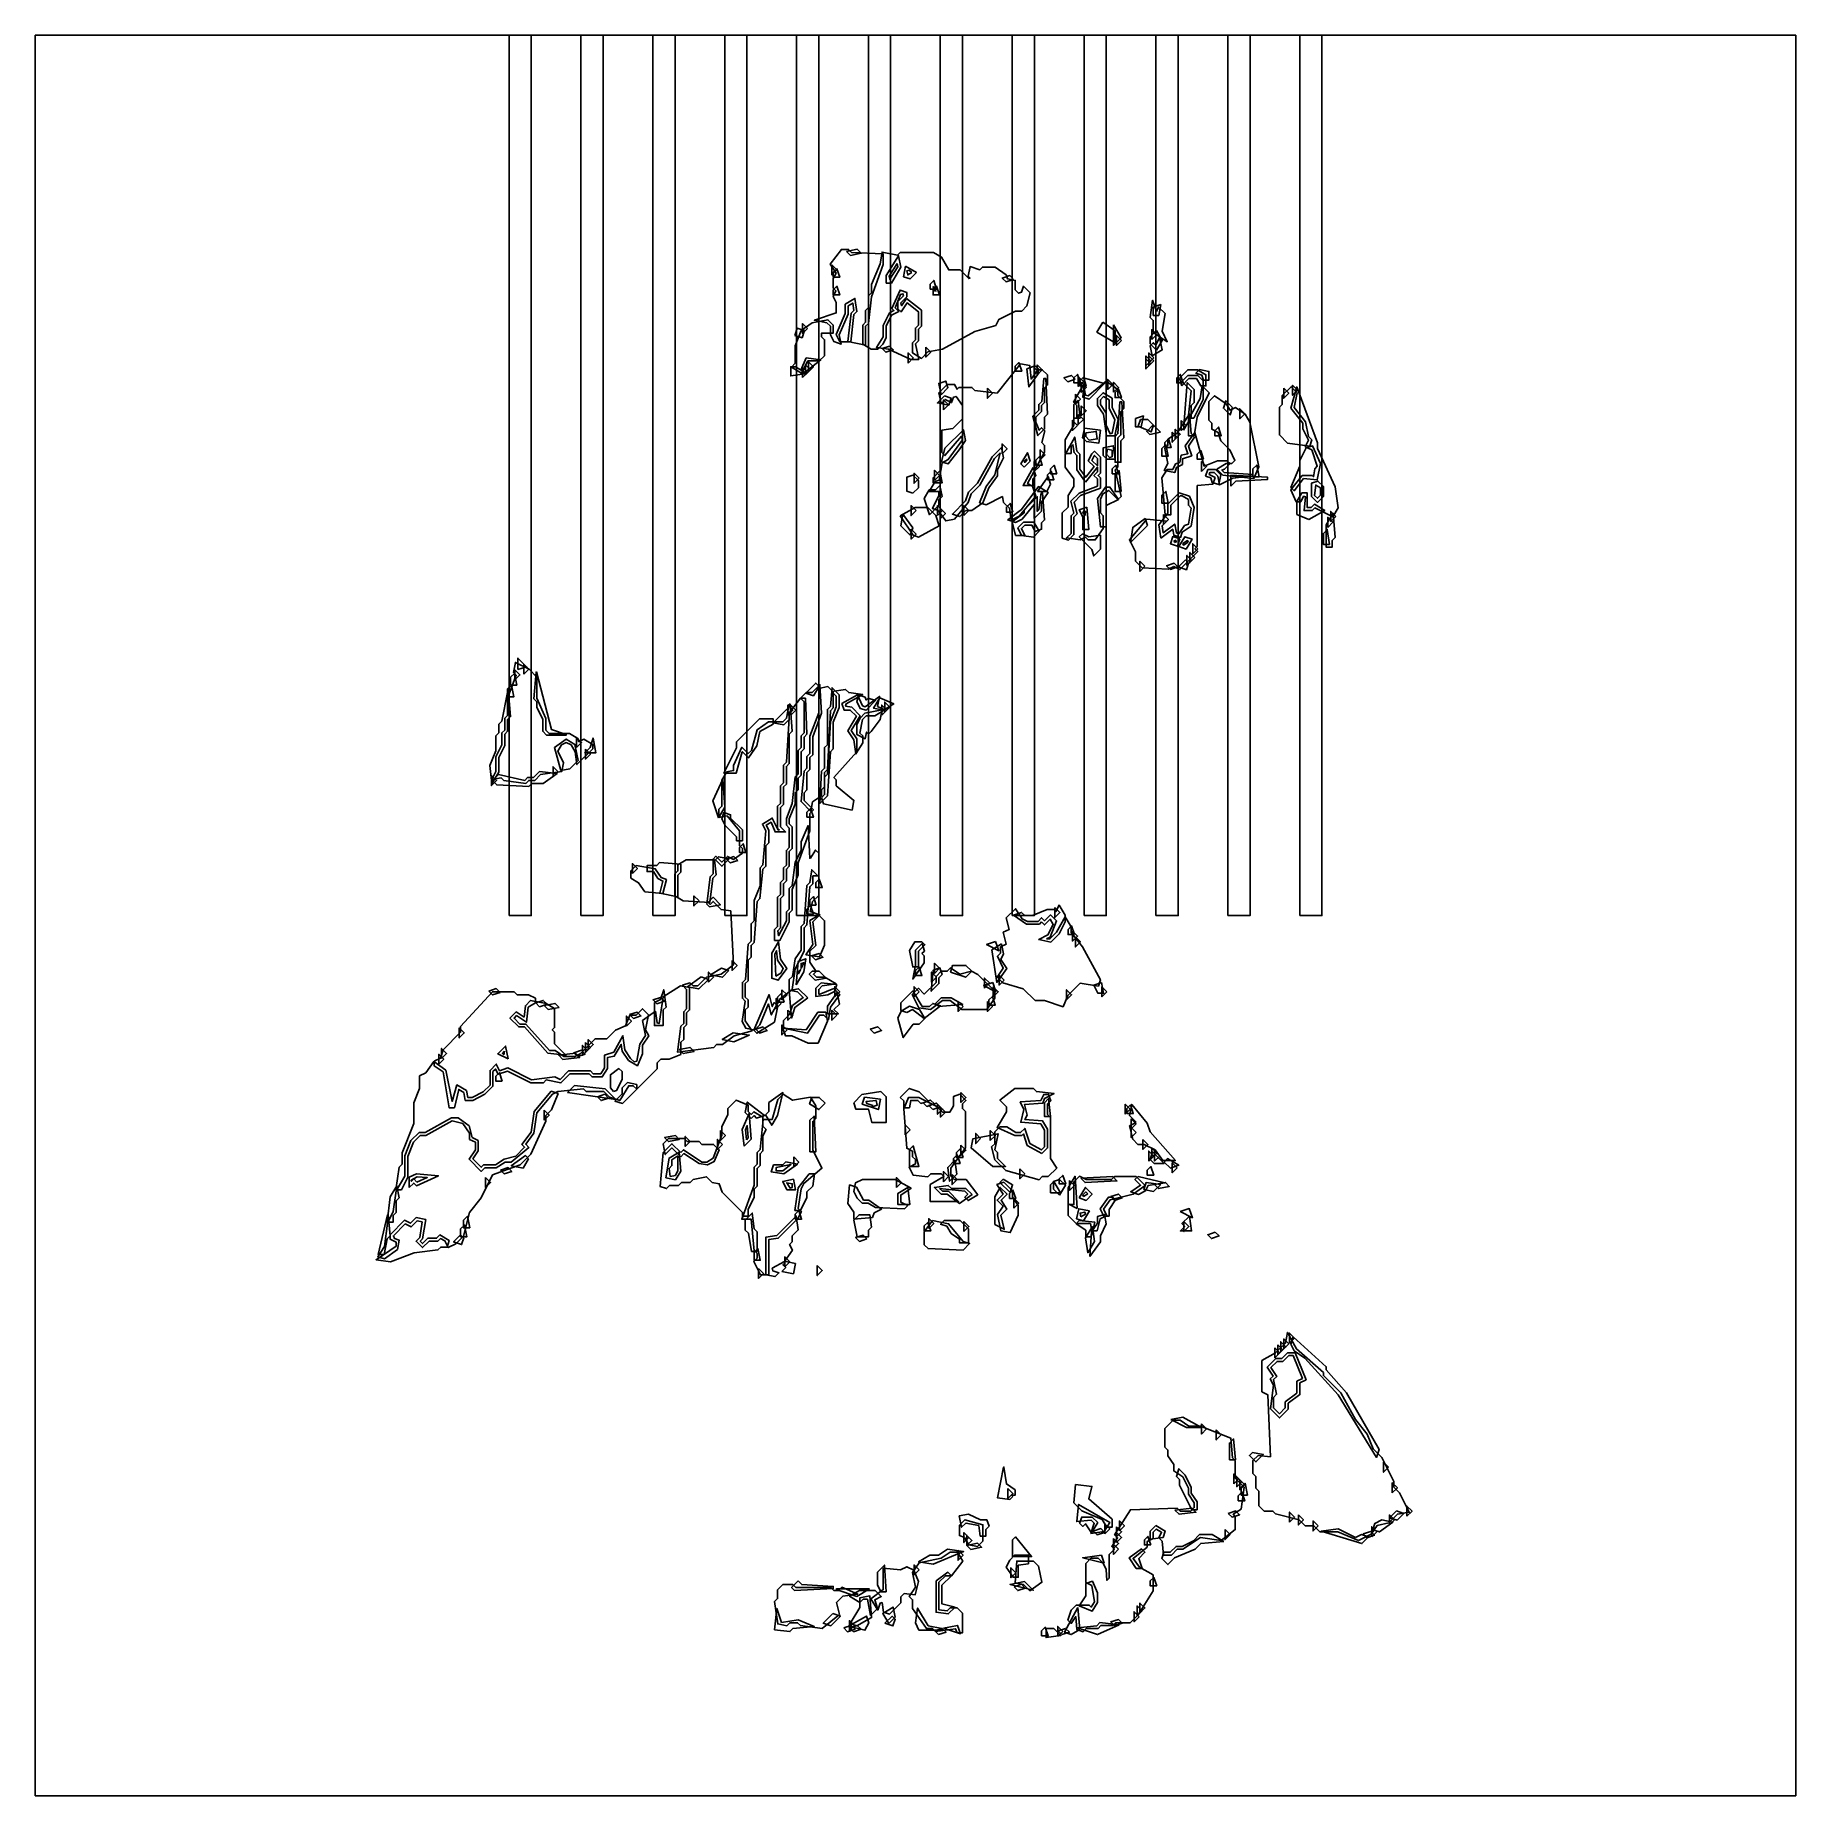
# Model space of a CAD drawing. Header units: millimetres. Extents: x 0 to 283, y 0 to 283.
import ezdxf

# ---------------------------------------------------------------- set-up
doc = ezdxf.new("R2010")
doc.units = ezdxf.units.MM
for name, color, linetype in [('CUT_OUTLINE', 5, 'Continuous'), ('CUT_SLOT', 1, 'Continuous'), ('ENG_D', 3, 'Continuous'), ('ENG_K', 2, 'Continuous'), ('ENG_L', 4, 'Continuous')]:
    doc.layers.add(name, color=color, linetype=linetype)

msp = doc.modelspace()

# ---------------------------------------------------------------- linework, layer by layer
at = {"layer": 'CUT_OUTLINE'}
msp.add_lwpolyline([(0, 0), (282.84, 0), (282.84, 282.84), (0, 282.84), (0, 0)], close=True, dxfattribs=at)
at = {"layer": 'CUT_SLOT'}
for points in [[(76.13, 141.42), (79.69, 141.42), (79.69, 282.84), (76.13, 282.84), (76.13, 141.42)], [(87.68, 141.42), (91.24, 141.42), (91.24, 282.84), (87.68, 282.84), (87.68, 141.42)], [(99.22, 141.42), (102.79, 141.42), (102.79, 282.84), (99.22, 282.84), (99.22, 141.42)], [(110.77, 141.42), (114.34, 141.42), (114.34, 282.84), (110.77, 282.84), (110.77, 141.42)], [(122.32, 141.42), (125.88, 141.42), (125.88, 282.84), (122.32, 282.84), (122.32, 141.42)], [(133.87, 141.42), (137.43, 141.42), (137.43, 282.84), (133.87, 282.84), (133.87, 141.42)], [(145.41, 141.42), (148.98, 141.42), (148.98, 282.84), (145.41, 282.84), (145.41, 141.42)], [(156.96, 141.42), (160.52, 141.42), (160.52, 282.84), (156.96, 282.84), (156.96, 141.42)], [(168.51, 141.42), (172.07, 141.42), (172.07, 282.84), (168.51, 282.84), (168.51, 141.42)], [(180.05, 141.42), (183.62, 141.42), (183.62, 282.84), (180.05, 282.84), (180.05, 141.42)], [(191.6, 141.42), (195.16, 141.42), (195.16, 282.84), (191.6, 282.84), (191.6, 141.42)], [(203.15, 141.42), (206.71, 141.42), (206.71, 282.84), (203.15, 282.84), (203.15, 141.42)]]:
    msp.add_lwpolyline(points, close=True, dxfattribs=at)
at = {"layer": 'ENG_D'}
for points in [[(127.75, 236.08), (127.16, 236.66), (125.18, 237.06), (128.69, 238.23), (128.69, 239.89), (128.19, 240.89), (128.64, 241.78), (128.22, 242.2), (128.22, 243.77), (128.66, 244.64), (127.7, 246.08), (129.52, 248.43), (130.68, 248.43), (131.15, 247.95), (136.24, 247.71), (136.24, 246.03), (134.35, 240.83), (133.87, 236.54), (133.41, 236.08), (133.41, 233.06), (130.56, 233.63), (131.06, 238.17), (131.51, 238.61), (131.34, 239.8), (130.58, 239.34), (130.58, 238.01), (129.17, 234.73), (129.48, 233.23), (128.29, 233.62), (127.75, 234.7), (127.75, 236.08)], [(139.08, 245.56), (137.55, 243.01), (136.71, 243.01), (136.71, 244.26), (138.71, 247.4), (139.08, 245.56)], [(139.84, 245.74), (141.57, 244.71), (140.54, 243.68), (139.5, 244.03), (139.84, 245.74)], [(143.78, 242.07), (143.78, 242.87), (144.35, 243.45), (144.81, 242.07), (143.78, 242.07)], [(157.18, 243.61), (155.97, 243.21), (155.36, 243.82), (156.57, 244.22), (157.18, 243.61)], [(139.95, 240.52), (142.36, 238.65), (142.36, 236.08), (141.89, 235.6), (141.89, 233.72), (141.44, 233.27), (141.94, 230.75), (140.66, 230.75), (137.11, 232.41), (135.13, 232.69), (136.24, 234.36), (136.24, 236.23), (137.24, 238.23), (137.96, 238.6), (137.6, 238.95), (138.94, 241.89), (140.01, 241.53), (140.01, 240.79), (139.08, 239.87), (139.18, 239.37), (139.95, 240.52)], [(144.25, 241.93), (144.82, 242.5), (145.28, 241.12), (144.25, 241.12), (144.25, 241.93)], [(180.86, 239.59), (180.51, 237.82), (179.61, 237.82), (179.61, 239.17), (180.86, 239.59)], [(122.03, 234.61), (122.42, 235.76), (123.57, 235.38), (123.19, 234.23), (122.03, 234.61)], [(124.08, 235.7), (123.27, 234.9), (123.27, 236.51), (124.08, 235.7)], [(173.24, 236.32), (174.48, 234.25), (173.24, 233.01), (173.24, 236.32)], [(179.13, 234.39), (180.12, 235.38), (181.06, 233.82), (180.12, 232.26), (179.13, 233.25), (179.13, 234.39)], [(143.07, 232.74), (143.88, 231.93), (143.07, 231.13), (143.07, 232.74)], [(123.96, 228.49), (121.39, 228.12), (121.39, 229.57), (122.16, 229.57), (123.96, 228.49)], [(123.83, 231.01), (126.21, 230.67), (123.49, 228.55), (122.99, 229.05), (123.83, 231.01)], [(157.45, 228.87), (157.45, 229.67), (158.02, 230.25), (158.48, 228.87), (157.45, 228.87)], [(159.32, 229.27), (160.34, 229.61), (161.29, 228.66), (159.64, 226.34), (159.32, 229.27)], [(160.98, 229.91), (161.79, 229.1), (160.98, 228.3), (160.98, 229.91)], [(178.43, 229.71), (178.43, 231.32), (179.23, 230.52), (178.43, 229.71)], [(179.7, 230.99), (178.9, 230.18), (178.9, 231.79), (179.7, 230.99)], [(184.22, 226.54), (183.81, 227.75), (185.16, 229.1), (186.74, 229.1), (188.09, 228.29), (188.09, 226.51), (187.25, 226.51), (186.54, 227.69), (185.36, 227.69), (184.22, 226.54)], [(145.52, 225.09), (145.16, 226.9), (146.28, 227.28), (146.64, 226.21), (145.52, 225.09)], [(162.64, 221.94), (162.16, 221.46), (162.16, 219.58), (161.1, 218.51), (160.25, 221.63), (161.22, 222.6), (161.22, 223.54), (161.7, 224.02), (162.03, 227.69), (162.34, 227.69), (162.64, 221.94)], [(168.75, 211.03), (167.35, 213), (167.35, 215.33), (166.89, 215.79), (166.71, 217.05), (166.41, 216.75), (166.41, 215.67), (165.46, 215.67), (165.46, 217.85), (166.88, 220.21), (166.88, 221.32), (167.49, 221.32), (167.35, 221.46), (167.35, 223.35), (166.82, 223.88), (168.4, 226.71), (168.73, 225.04), (169.18, 224.89), (172.05, 227.28), (173.95, 225.92), (173.95, 224.96), (174.89, 224.01), (174.89, 222.88), (174.42, 222.41), (174.42, 218.63), (173.95, 218.16), (173.95, 213.45), (173.5, 213), (174.44, 208.76), (173.95, 208.26), (172.5, 209.71), (171.54, 209.14), (171.12, 208.31), (171.12, 206.1), (171.59, 205.63), (171.59, 203.57), (170.3, 201.76), (169.14, 201.76), (168.72, 202.18), (167.86, 201.75), (165.67, 202.07), (166.41, 202.8), (166.41, 205.63), (166.85, 206.08), (166.38, 207.96), (167.69, 209.27), (170.65, 210.41), (170.65, 211.56), (170.08, 212.13), (170.65, 212.7), (170.65, 213.47), (168.75, 211.03)], [(167.91, 226.98), (166.88, 226.98), (166.88, 227.79), (167.45, 228.36), (167.91, 226.98)], [(168.39, 227.89), (168.85, 226.51), (167.82, 226.51), (167.82, 227.31), (168.39, 227.89)], [(184.48, 219.4), (185.07, 227.04), (186.2, 225.9), (186.2, 223.82), (185.73, 223.35), (185.73, 221.49), (184.48, 219.4)], [(186.17, 218.5), (185.26, 218.5), (185.26, 221.15), (187.16, 224.47), (187.45, 226.54), (188.61, 225.38), (186.67, 221.49), (186.17, 218.5)], [(200.35, 223.54), (200.35, 224.96), (201.76, 226.37), (202.72, 225.41), (202.25, 223.04), (204.1, 220.72), (204.57, 218.38), (205.09, 217.85), (204.75, 216.82), (201.18, 217.33), (199.88, 218.63), (199.88, 223.07), (200.35, 223.54)], [(146.07, 224.89), (147.14, 224.54), (146.76, 223.41), (144.95, 223.77), (146.07, 224.89)], [(152.97, 226.14), (153.78, 225.33), (152.97, 224.53), (152.97, 226.14)], [(171.12, 224.29), (171.12, 223.52), (172.06, 222.1), (172.06, 220.19), (172.67, 218.79), (173.04, 218.91), (173.47, 221.06), (172.53, 222.92), (172.53, 224.26), (171.63, 224.8), (171.12, 224.29)], [(192.37, 223.04), (191.96, 221.83), (190.88, 222.91), (191.29, 224.12), (192.37, 223.04)], [(177.55, 221.09), (178.76, 221.09), (179.64, 220.21), (179.28, 219.12), (177.19, 220.01), (177.55, 221.09)], [(184.08, 220.95), (184.89, 220.15), (184.08, 219.34), (184.08, 220.95)], [(194.32, 222.03), (193.51, 221.23), (193.51, 222.84), (194.32, 222.03)], [(149.45, 217.74), (148.45, 216.24), (146.69, 213.98), (145.62, 214.33), (146.16, 216.5), (149.11, 219.45), (149.45, 217.74)], [(168.76, 218.99), (168.76, 218.36), (169.32, 217.8), (170.62, 217.99), (170.45, 219.18), (168.76, 218.99)], [(181.51, 205.77), (181.01, 211.72), (181.83, 213.07), (182.76, 213.07), (183.21, 213.97), (183.88, 214.2), (184.12, 215.4), (185.19, 215.61), (184.76, 216.89), (186.3, 219.04), (187.78, 213.63), (189.93, 214.49), (191.49, 214.49), (191.96, 214.02), (191.05, 213.1), (190.65, 212.97), (191.02, 212.6), (195.63, 212.29), (195.64, 212.03), (192.4, 211.67), (190.28, 210.6), (189.99, 212.02), (189.41, 212.6), (188.73, 212.6), (188.61, 212.25), (189.56, 211.78), (189.21, 210.73), (186.68, 210.5), (186.68, 200.72), (186.3, 200.35), (186.77, 199.88), (183.89, 197), (182.9, 197.49), (182.01, 197.04), (177.85, 197.29), (176.78, 198.36), (176.78, 199.82), (175.79, 201.79), (178.56, 205.07), (181.78, 204.78), (181.03, 204.03), (181.2, 202.9), (183.06, 204.3), (183.34, 202.88), (183.75, 202.75), (184.64, 204.08), (185.29, 204.3), (185.72, 206.87), (185.26, 207.32), (185.26, 208.23), (184.25, 208.83), (183.95, 208.83), (182.43, 207.32), (182.43, 205.77), (181.51, 205.77)], [(181.49, 216.61), (181.49, 217.42), (182.07, 217.99), (182.52, 216.61), (181.49, 216.61)], [(183.47, 218.26), (182.67, 217.46), (182.67, 219.07), (183.47, 218.26)], [(183.14, 217.93), (183.14, 219.54), (183.95, 218.73), (183.14, 217.93)], [(189.5, 219.3), (190.08, 219.88), (190.54, 218.5), (189.5, 218.5), (189.5, 219.3)], [(151.37, 210.86), (153.72, 215.1), (155.24, 216.62), (155.57, 214.93), (154.62, 213.02), (154.62, 212.05), (153.18, 210.13), (152.22, 207.74), (150.45, 206.48), (149.53, 206.48), (148.56, 205.5), (147.35, 205.9), (149.46, 208.02), (149.94, 209.43), (151.37, 210.86)], [(155.33, 215.57), (155.33, 217.18), (156.13, 216.37), (155.33, 215.57)], [(158.86, 213.45), (158.33, 213.98), (159.4, 215.76), (159.84, 214.43), (158.86, 213.45)], [(161.32, 215.16), (161.78, 213.78), (160.75, 213.78), (160.75, 214.59), (161.32, 215.16)], [(162.26, 215.43), (161.46, 214.63), (161.46, 216.24), (162.26, 215.43)], [(170.65, 213.64), (170.65, 214.86), (170.18, 215.33), (170.14, 215.29), (169.76, 214.54), (170.65, 213.64)], [(172.08, 215.51), (172.6, 214.99), (173.01, 215.13), (173.01, 216.18), (172.25, 216.33), (172.08, 215.51)], [(181.64, 217.09), (182.01, 215.2), (181.02, 215.2), (181.02, 216.47), (181.64, 217.09)], [(203.75, 211.65), (202.26, 209.65), (201.72, 210.19), (203.18, 213.59), (203.18, 214.54), (204.19, 216.57), (205.19, 216.9), (206.49, 214.05), (205.96, 211.4), (203.75, 211.65)], [(141.01, 209.27), (140.01, 209.61), (140.01, 211.83), (141.01, 212.17), (141.89, 211.29), (141.89, 210.15), (141.01, 209.27)], [(145.34, 212.85), (145.72, 210.95), (144.25, 210.95), (144.25, 211.76), (145.34, 212.85)], [(160.33, 213.42), (160.78, 212.07), (160.28, 211.56), (160.28, 210.48), (158.7, 210.48), (160.33, 213.42)], [(160.51, 214.35), (161.32, 213.55), (160.51, 212.74), (160.51, 214.35)], [(195.63, 213.17), (196.25, 213.79), (196.63, 211.9), (195.63, 211.9), (195.63, 213.17)], [(143.64, 209.78), (144.62, 209.78), (145.34, 210.49), (145.68, 208.75), (145.19, 208.26), (145.19, 207.32), (143.68, 205.8), (142.81, 208.39), (143.64, 209.78)], [(161.69, 207.82), (161.69, 206.38), (160.51, 205.2), (160.51, 207.47), (158.54, 205.11), (157.47, 204.57), (156.24, 204.98), (158.46, 206.64), (161.16, 210.32), (162.73, 209.38), (161.69, 207.82)], [(205.06, 208.73), (205.06, 210.89), (206.07, 211.22), (206.95, 210.34), (206.95, 208.73), (206, 207.79), (205.06, 208.73)], [(141.52, 206.48), (140.71, 205.67), (140.71, 207.28), (141.52, 206.48)], [(144.96, 205.67), (144.96, 207.28), (145.76, 206.48), (144.96, 205.67)], [(145.43, 206.81), (146.23, 206), (145.43, 205.2), (145.43, 206.81)], [(157.07, 206.24), (156.03, 206.24), (156.03, 207.04), (156.61, 207.62), (157.07, 206.24)], [(204.6, 205.03), (202.7, 205.85), (202.7, 207.95), (203.51, 209.3), (204.35, 209.3), (204.35, 206.95), (204.96, 206.95), (205.5, 207.48), (207.18, 206.47), (204.6, 205.03)], [(140.58, 202.5), (139.04, 204.04), (139.41, 205.88), (140.98, 203.69), (140.58, 202.5)], [(158.77, 204.59), (160.41, 204.59), (161.28, 203.14), (160.36, 202.22), (158.47, 202.49), (157.87, 203.69), (158.77, 204.59)], [(168.7, 205.69), (168.75, 206.31), (168.44, 206.41), (168.33, 206.07), (168.7, 205.69)], [(181.26, 205.87), (182.06, 205.06), (181.26, 204.26), (181.26, 205.87)], [(207.65, 203.78), (207.65, 205.39), (208.46, 204.59), (207.65, 203.78)], [(208.93, 205.53), (208.13, 204.73), (208.13, 206.34), (208.93, 205.53)], [(140.71, 203.51), (141.52, 202.7), (140.71, 201.9), (140.71, 203.51)], [(183.05, 201.35), (183.31, 201.44), (183.23, 201.7), (182.97, 201.61), (183.05, 201.35)], [(185.21, 201.39), (185.13, 201.64), (184.37, 201.18), (184.45, 200.94), (185.21, 201.39)], [(207.93, 201.05), (206.95, 201.05), (206.95, 202.8), (207.58, 203.44), (207.93, 201.05)], [(74.88, 163.56), (73.35, 163.25), (74.01, 164.58), (74.01, 166.93), (74.95, 168.82), (74.95, 170.75), (75.42, 171.22), (75.42, 173.1), (75.9, 173.57), (75.9, 176.35), (77.27, 180.02), (76.82, 180.47), (77.14, 182.08), (79.34, 180.98), (80.61, 179.7), (80.61, 176.35), (82.02, 173.05), (82.02, 171.22), (82.59, 170.65), (85.86, 170.65), (87.17, 169.86), (87.35, 169.33), (88.16, 169.74), (89.57, 168.9), (89.57, 168.19), (87.04, 165.67), (86.75, 167.74), (86.1, 168.82), (85.32, 169.21), (84.55, 168.82), (83.94, 167.81), (84.86, 165.97), (84.58, 164.55), (81.19, 164.06), (80.24, 163.11), (79.29, 163.11), (78.81, 162.62), (75.31, 163.12), (74.88, 163.56)], [(121.62, 142.27), (121.15, 141.8), (121.15, 140.42), (119.65, 137.41), (118.79, 137.41), (118.79, 139.16), (119.27, 139.63), (119.27, 144.35), (119.74, 144.82), (119.74, 146.7), (120.21, 147.18), (120.21, 149.06), (120.68, 149.53), (120.68, 151.89), (121.15, 152.36), (121.15, 155.47), (120.68, 155.94), (120.68, 157.02), (121.63, 159.39), (122.1, 163.69), (122.57, 164.15), (122.57, 167.92), (123.04, 168.39), (123.04, 170.27), (123.51, 170.75), (123.51, 175.74), (122.94, 176.31), (123.88, 177.25), (124.82, 177.25), (126.07, 178.49), (126.34, 173.91), (124.92, 170.13), (124.92, 167.25), (124.45, 166.78), (124.45, 164.89), (123.98, 164.42), (123.98, 161.59), (123.51, 161.12), (123.51, 159.9), (125.02, 158.39), (124.45, 157.82), (124.45, 155.05), (122.57, 149.87), (122.57, 147.98), (121.62, 145.62), (121.62, 142.27)], [(112.19, 165.51), (113.53, 168.46), (114.55, 167.45), (115.05, 167.94), (116, 171.26), (117.78, 172.53), (120.11, 172.53), (120.7, 173.12), (121.15, 175.36), (121.3, 175.36), (121.63, 171.03), (121.15, 170.55), (121.15, 165.84), (120.68, 165.37), (120.68, 162.54), (120.21, 162.07), (120.21, 159.24), (119.74, 158.77), (119.74, 155.66), (120.54, 154.86), (118.87, 154.86), (118.21, 156.4), (117.45, 155.95), (117.85, 155.15), (117.85, 153.11), (117.38, 152.64), (117.38, 149.34), (116.9, 148.86), (116.43, 144.14), (115.96, 143.67), (115.49, 137.07), (115.02, 136.61), (115.02, 134.72), (114.55, 134.25), (114.55, 130.95), (114.08, 130.48), (114.08, 128.32), (114.55, 127.85), (114.55, 126.71), (114.08, 126.24), (114.08, 124.52), (115.16, 122.9), (112.3, 122.11), (110.39, 120.68), (109.46, 120.68), (109, 120.22), (103.2, 119.46), (103.72, 123.62), (104.18, 124.08), (104.18, 125.96), (104.65, 126.43), (104.65, 129.54), (103.98, 130.21), (105.19, 130.61), (105.69, 130.11), (106.44, 130.11), (107.84, 131.5), (110.21, 131.98), (112.19, 133.52), (111.73, 142.16), (110.2, 142.38), (108.89, 143.68), (108.42, 143.21), (107.94, 143.69), (108.43, 147.66), (108.89, 148.12), (108.89, 150.48), (109.37, 150.95), (110.31, 150), (111.2, 150.9), (112.17, 150.42), (113.61, 151.44), (113.61, 152.17), (113.14, 152.64), (113.14, 155.01), (111.16, 157.43), (109.84, 157.16), (109.84, 158.49), (110.31, 158.96), (110.31, 163.17), (111.1, 164.5), (112.19, 164.71), (112.19, 165.51)], [(128.22, 172.49), (128.22, 168.19), (127.74, 167.72), (127.27, 160.64), (126.07, 159.44), (126.34, 164.62), (126.81, 165.09), (126.81, 168.39), (127.28, 168.86), (127.28, 174.52), (127.76, 175), (128.03, 178.01), (129.16, 176.87), (129.16, 174.85), (128.22, 172.49)], [(131.53, 169.62), (130.54, 171.11), (131.93, 173.44), (130.95, 174.42), (129.94, 174.42), (129.59, 175.47), (132.11, 176.87), (132.88, 175.08), (133.36, 174.92), (135.65, 176.63), (135.32, 175.02), (136.49, 174.44), (134.89, 173.48), (133.51, 173.48), (132.92, 172.89), (132.48, 170.73), (132.94, 170.27), (132.94, 169.17), (131.85, 167.37), (131.53, 169.62)], [(136.47, 174.09), (136.47, 175.7), (137.28, 174.89), (136.47, 174.09)], [(121.39, 175.22), (122.19, 174.42), (121.39, 173.61), (121.39, 175.22)], [(73.3, 163.91), (74.11, 163.11), (73.3, 162.3), (73.3, 163.91)], [(103.71, 148.39), (103.24, 147.92), (103.24, 144.43), (100.36, 145.01), (100.84, 146.95), (100.01, 147.37), (99.33, 148.49), (98.29, 148.49), (98.29, 149.44), (99.84, 149.44), (100.32, 149.91), (103.71, 149.65), (103.71, 148.39)], [(95.93, 148.16), (95.93, 149.77), (96.74, 148.96), (95.93, 148.16)], [(125.87, 128.79), (125.92, 128.73), (128.28, 129.68), (129.24, 128.72), (127.74, 126.71), (127.45, 124.66), (126.71, 125.39), (125.99, 125.39), (124.09, 122.54), (120.21, 123.31), (120.21, 124.55), (121.18, 125.52), (121.66, 126.95), (123.38, 128.25), (122.45, 129.18), (121.15, 129.44), (121.15, 131.15), (121.64, 131.64), (122.11, 134.44), (123.04, 135.84), (123.04, 139.63), (123.52, 140.11), (123.99, 146.24), (124.46, 146.72), (124.76, 148.76), (125.87, 147.65), (125.87, 144.62), (124.9, 143.66), (124.5, 142.05), (126.07, 141.52), (124.93, 140.39), (125.41, 136.62), (124.45, 135.67), (124.45, 133.95), (125.46, 132.43), (125.02, 131.99), (125.49, 131.52), (126.87, 131.52), (128.68, 130.44), (126.45, 130.12), (125.87, 129.54), (125.87, 128.79)], [(106.64, 143.78), (105.83, 142.97), (105.83, 144.58), (106.64, 143.78)], [(161.69, 140.38), (161.32, 140.01), (159.26, 140.01), (157.17, 141.5), (158.46, 141.93), (158.96, 141.42), (160.23, 141.42), (162.59, 142.36), (163.67, 142.36), (163.98, 142.05), (164.5, 143.09), (165.46, 141.49), (165.46, 140.42), (164.48, 138.45), (163.18, 137.16), (161.21, 137.55), (162.69, 138.3), (163.54, 140), (163.06, 140.81), (162.16, 139.91), (161.69, 140.38)], [(166.97, 138.36), (165.93, 138.36), (165.93, 139.16), (166.51, 139.74), (166.97, 138.36)], [(166.64, 138.93), (167.45, 138.12), (166.64, 137.32), (166.64, 138.93)], [(119.73, 134.43), (120.73, 132.93), (119.36, 131.01), (118.32, 131.35), (118.32, 135.36), (119.42, 137.19), (119.73, 134.43)], [(141.42, 135.86), (142.47, 136.91), (142.87, 135.7), (142.46, 135.29), (142.84, 134.92), (142.84, 133.8), (140.97, 131.2), (141.42, 133.43), (141.42, 135.86)], [(155.26, 136.85), (155.57, 135.26), (155.13, 134.37), (156.09, 132.93), (154.48, 130.68), (153.66, 135.88), (155.26, 136.85)], [(167.11, 137.98), (167.92, 137.18), (167.11, 136.37), (167.11, 137.98)], [(123.04, 132.89), (123.46, 133.83), (123.44, 133.84), (123.04, 133.71), (123.04, 132.89)], [(124.72, 134.92), (125.93, 135.33), (126.54, 134.72), (125.33, 134.32), (124.72, 134.92)], [(144.26, 132.64), (145.34, 133), (145.7, 131.93), (145.19, 131.42), (145.19, 130.48), (143.96, 129.24), (144.26, 132.64)], [(147.02, 132.32), (147.38, 133.41), (149.53, 133.41), (150.48, 132.46), (149.5, 131.49), (147.02, 132.32)], [(122.99, 132.79), (122.59, 132.39), (122.65, 132.05), (122.99, 132.79)], [(153.83, 130.64), (154.32, 129.17), (152.36, 130.15), (153.83, 130.64)], [(152.5, 129.77), (152.5, 131.38), (153.3, 130.58), (152.5, 129.77)], [(155.66, 131.05), (154.86, 130.25), (154.86, 131.86), (155.66, 131.05)], [(171.3, 130.65), (171.64, 128.93), (170.74, 128.93), (170.08, 130.25), (171.3, 130.65)], [(68.85, 112.99), (68.04, 113.48), (67.36, 110.54), (66.5, 110.54), (65.55, 116.3), (64.11, 117.25), (64.11, 118), (65.1, 118.49), (65.55, 119.86), (68.35, 122.66), (68.35, 123.6), (73.44, 129.16), (76.94, 129.16), (77.41, 128.69), (79.25, 128.69), (80.37, 128.13), (80.37, 127.38), (79.18, 126.67), (78.92, 124.28), (77.34, 125.33), (76.94, 124.92), (77.88, 123.98), (78.83, 123.98), (82.6, 119.74), (83.51, 119.74), (84.92, 118.79), (86.68, 118.79), (87.54, 119.22), (89.94, 121.62), (91.83, 121.62), (93.2, 123), (94.81, 123.69), (95.54, 125.39), (96.54, 125.39), (97.58, 126.43), (98.54, 125.47), (98.06, 123.07), (98.56, 122.08), (97.58, 120.61), (97.58, 119.22), (96.75, 117.27), (95.29, 118.15), (94.29, 119.65), (94.14, 120.7), (93.02, 118.82), (91.92, 118.6), (91.92, 116.84), (91.11, 115.49), (89.47, 115.49), (89, 115.97), (85.89, 115.97), (84.46, 114.53), (82.1, 115), (81.65, 114.55), (79.61, 114.55), (75.88, 116.42), (74.36, 115.91), (73.95, 116.75), (73.54, 116.34), (73.54, 113.98), (72.26, 112.71), (70.29, 111.72), (69.1, 111.72), (68.85, 112.99)], [(81.02, 126.77), (80.41, 127.38), (81.62, 127.78), (82.23, 127.18), (81.02, 126.77)], [(84.15, 126.66), (82.42, 126.32), (81.78, 126.95), (83.52, 127.3), (84.15, 126.66)], [(99.47, 127.42), (100.45, 127.92), (100.97, 129.48), (101.37, 126.72), (100.88, 126.24), (100.88, 123.74), (99.47, 123.74), (99.47, 127.42)], [(119.29, 126.89), (118.77, 124.31), (115.93, 122.5), (115.45, 122.98), (117.91, 128.72), (118.4, 126.78), (118.73, 127.44), (119.29, 126.89)], [(119.83, 127.28), (119.03, 126.47), (119.03, 128.08), (119.83, 127.28)], [(120.3, 127.51), (119.27, 127.51), (119.27, 128.32), (119.84, 128.89), (120.3, 127.51)], [(119.97, 129.5), (120.78, 128.69), (119.97, 127.89), (119.97, 129.5)], [(140.03, 125.85), (139.06, 126.17), (139.06, 127.38), (141, 129.31), (142.5, 126.81), (143.68, 126.81), (144.19, 127.31), (145.45, 126.89), (142.84, 124.86), (140.93, 126.3), (140.03, 125.85)], [(141.99, 129.16), (141.19, 128.36), (141.19, 129.97), (141.99, 129.16)], [(144.62, 127.28), (145.57, 128.22), (147.14, 128.22), (149.01, 127.1), (145.1, 126.8), (144.62, 127.28)], [(149.06, 126.81), (148.26, 126), (148.26, 127.61), (149.06, 126.81)], [(152.97, 127.61), (153.78, 126.81), (152.97, 126), (152.97, 127.61)], [(153.21, 127.04), (153.21, 127.85), (153.78, 128.42), (154.24, 127.04), (153.21, 127.04)], [(153.91, 129.97), (154.72, 129.16), (153.91, 128.36), (153.91, 129.97)], [(165.7, 127.89), (165.7, 129.5), (166.5, 128.69), (165.7, 127.89)], [(128.79, 125.39), (127.99, 124.59), (127.99, 126.2), (128.79, 125.39)], [(120.78, 123.04), (119.97, 122.23), (119.97, 123.84), (120.78, 123.04)], [(75.39, 119.61), (75.05, 119.27), (75.28, 119.04), (75.39, 119.61)], [(75.04, 114.79), (74.01, 114.79), (74.01, 115.59), (74.58, 116.17), (75.04, 114.79)], [(62.19, 92.21), (61.36, 92.38), (60.39, 91.4), (59.44, 91.87), (57.55, 89.97), (57.7, 89.52), (58.49, 89.25), (58.2, 87.78), (56.14, 86.24), (55.02, 86.61), (56.11, 88.24), (56.58, 91.99), (57.52, 93.88), (57.99, 97.19), (59.4, 99.53), (59.4, 102.81), (60.37, 105.26), (61.66, 106.54), (62.64, 106.54), (66.88, 108.89), (67.96, 108.89), (69.74, 107.62), (70.21, 105.76), (71.18, 105.27), (71.18, 103.64), (70.31, 102.32), (71.65, 100.98), (72.03, 101.35), (73.94, 101.35), (75.33, 102.28), (77.19, 102.74), (78.63, 104.18), (78.18, 104.63), (79.68, 106.63), (80.15, 109.94), (82.89, 113.18), (83.99, 112.81), (82.93, 110.18), (82.02, 109.27), (82.02, 108.37), (79.63, 103.1), (77.91, 101.38), (73.47, 99.75), (71.62, 96.04), (69.75, 93.7), (68.8, 89.92), (67.55, 88.67), (66.36, 88.07), (65.82, 89.16), (65.1, 89.52), (64.68, 89.1), (63.27, 89.1), (62.23, 88.06), (61.18, 89.1), (61.77, 89.68), (62.19, 92.21)], [(85.53, 112.97), (86.65, 114.09), (91.56, 113.6), (93.3, 111.86), (85.53, 112.97)], [(94.28, 113.71), (95.15, 114.57), (96.64, 114.27), (96.64, 113.51), (94.34, 111.22), (93.14, 111.62), (94.28, 112.76), (94.28, 113.71)], [(115.97, 86.36), (115.97, 87.11), (115.5, 87.57), (115.04, 92.63), (113.51, 92.63), (115.49, 98.09), (115.49, 100.98), (115.97, 101.45), (115.97, 103.34), (116.45, 103.82), (116.93, 108.66), (118.38, 108.66), (119.29, 111.85), (120.18, 112.73), (121.68, 111.73), (124.57, 112.22), (125.39, 110.85), (125.39, 108.8), (124.92, 108.33), (124.92, 103.76), (126.4, 100.82), (123.46, 98.37), (123.03, 97.51), (122.58, 94.36), (123.09, 93.86), (122.52, 92.73), (119.38, 89.58), (117.85, 89.36), (117.85, 83.67), (116.53, 83.67), (115.44, 85.84), (115.97, 86.36)], [(115.02, 108.8), (114.06, 109.76), (114.39, 111.44), (117.16, 109.28), (115.9, 108.86), (115.49, 109.27), (115.02, 108.8)], [(135.81, 111.93), (135.47, 110.24), (132.87, 111.1), (133.24, 112.21), (135.81, 111.93)], [(145.3, 97.57), (145.76, 97.11), (146.7, 97.11), (148.35, 95.46), (143.78, 95.46), (143.78, 98.19), (145.99, 99.51), (145.57, 99.94), (143.88, 99.94), (143.39, 99.46), (141.03, 99.72), (140.4, 100.99), (141.42, 101.5), (141.42, 102.2), (140.95, 102.67), (140.95, 103.56), (140.02, 104.03), (139.53, 110.35), (140.32, 112.19), (141.95, 112.19), (144.86, 110.74), (145.76, 109.84), (146.94, 109.84), (147.55, 110.85), (147.55, 112.36), (148.56, 112.7), (149.53, 111.72), (148.96, 111.15), (148.96, 110.41), (149.44, 109.93), (149.44, 104.1), (147.08, 100.81), (147.08, 99.56), (147.65, 98.99), (149.55, 98.99), (151.43, 96.57), (149.87, 95.63), (149.34, 96.17), (149.81, 96.64), (149.33, 97.12), (145.3, 97.57)], [(161.54, 111.71), (162.02, 112.67), (162.8, 112.67), (163.14, 111.66), (162.63, 111.15), (162.63, 109.46), (163.11, 108.99), (163.11, 102.37), (164.12, 100.85), (162.73, 99.47), (161.79, 99.47), (161.29, 98.97), (155.91, 100.43), (154.17, 102.17), (153.65, 104.25), (154.15, 104.75), (154.15, 106.64), (154.99, 107.48), (156.11, 107.48), (157.52, 106.54), (158.29, 106.54), (158.97, 107.21), (159.77, 104.81), (161.65, 103.77), (162.16, 104.28), (162.16, 106.94), (161.55, 107.96), (158.33, 108.21), (158.85, 110.28), (158.26, 111.46), (161.54, 111.71)], [(175.36, 109.6), (175.36, 110.41), (175.94, 110.98), (176.4, 109.6), (175.36, 109.6)], [(113.9, 104.37), (113.6, 107.04), (114.71, 109.63), (115.03, 105.5), (113.9, 104.37)], [(176.07, 108.76), (176.87, 107.95), (176.07, 107.15), (176.07, 108.76)], [(106.68, 101.6), (104.21, 103.17), (103.71, 102.67), (102.29, 104.08), (101.21, 103), (100.86, 104.73), (101.73, 105.59), (104.28, 105.59), (104.75, 105.12), (106.64, 105.12), (107.11, 104.65), (108.99, 104.65), (109.88, 103.76), (109.08, 101.89), (107.98, 101.34), (106.68, 101.6)], [(110.41, 104.65), (109.6, 103.85), (109.6, 105.46), (110.41, 104.65)], [(110.07, 106.87), (110.88, 106.07), (110.07, 105.26), (110.07, 106.87)], [(151.89, 105.59), (151.09, 104.79), (151.09, 106.4), (151.89, 105.59)], [(153.44, 105.26), (153.44, 106.87), (154.25, 106.07), (153.44, 105.26)], [(176.87, 106.54), (176.07, 105.73), (176.07, 107.34), (176.87, 106.54)], [(177.96, 105.46), (178.76, 104.65), (177.96, 103.85), (177.96, 105.46)], [(102.88, 98.97), (101.32, 99.28), (101.84, 102.44), (103.44, 103.4), (103.71, 100.35), (102.88, 98.97)], [(179.5, 103.44), (181.35, 101.59), (179.74, 101.59), (179.1, 102.23), (179.5, 103.44)], [(181.39, 101.82), (181.93, 102.36), (183.7, 101.29), (182.37, 100.85), (181.39, 101.82)], [(61.33, 98.57), (62.97, 99.31), (61.34, 99.46), (60.39, 98.89), (60.44, 98.72), (60.81, 99.09), (61.33, 98.57)], [(120.13, 100.41), (121.4, 101.4), (119.03, 100.92), (119.03, 100.41), (120.13, 100.41)], [(164.57, 96.49), (163.58, 97.48), (163.58, 98.69), (164.58, 99.03), (165.52, 98.09), (164.57, 96.49)], [(170.6, 90.75), (169.75, 90.75), (169.51, 91.92), (167.25, 91.92), (165.93, 93.24), (165.93, 94.99), (166.88, 94.99), (166.88, 98.62), (167.77, 99.52), (168.82, 98.99), (172.91, 98.99), (173.38, 99.47), (176.87, 99.47), (178.32, 98.02), (176.41, 96.66), (172.68, 95.72), (171.63, 94.26), (172.14, 93.23), (171.09, 92.7), (170.6, 90.75)], [(120.76, 98.5), (120.74, 98.49), (121.26, 97.63), (121.62, 97.75), (121.62, 98.33), (120.76, 98.5)], [(131.51, 97.08), (131.78, 98.45), (132.88, 98.99), (138.18, 98.99), (140.7, 97.6), (139.06, 96.51), (139.06, 95.37), (140.17, 94.82), (139.63, 94.28), (134.99, 94.52), (133.81, 95.22), (132.84, 95.22), (132.04, 96.03), (131.51, 97.08)], [(156.98, 96.24), (157.92, 94.82), (157.92, 93.29), (156.64, 90.48), (155.13, 90.78), (154.61, 93.39), (155.5, 94.72), (154.52, 95.7), (155.5, 96.67), (154.49, 98.18), (155.63, 98.56), (156.98, 97.21), (156.98, 96.24)], [(166.17, 98.86), (166.97, 98.05), (166.17, 97.25), (166.17, 98.86)], [(169.09, 96.68), (168.76, 97.01), (168.33, 96.57), (168.42, 96.28), (169.09, 96.68)], [(180.81, 98.22), (179.68, 97.09), (178.12, 97.4), (178.5, 98.55), (180.81, 98.22)], [(167.99, 93.01), (168.72, 93.44), (168.61, 93.77), (167.86, 93.62), (167.99, 93.01)], [(132.04, 89.8), (131.5, 92.47), (132.37, 93.34), (134.08, 93.34), (134.36, 91.37), (133.88, 90.88), (133.88, 89.8), (132.04, 89.8)], [(142.84, 91.55), (143.41, 92.12), (143.87, 90.75), (142.84, 90.75), (142.84, 91.55)], [(143.54, 91.12), (143.54, 92.73), (144.35, 91.92), (143.54, 91.12)], [(147.14, 90.34), (146.45, 91.49), (145.46, 91.82), (146.04, 92.4), (148.59, 92.4), (149.91, 91.08), (149.91, 88.86), (148.49, 88.86), (148.49, 89.44), (147.14, 90.34)], [(168.75, 89.62), (169.85, 91.44), (170.19, 89.05), (169.09, 87.23), (168.75, 89.62)], [(184.55, 92.26), (185.36, 91.45), (184.55, 90.65), (184.55, 92.26)], [(121.25, 85.8), (120.44, 84.99), (120.44, 86.6), (121.25, 85.8)], [(203.05, 44.33), (199.28, 45.28), (198.84, 45.73), (197.42, 45.73), (196.58, 46.57), (196.58, 48.93), (196.1, 49.4), (196.1, 51.29), (195.63, 51.76), (195.63, 53.84), (196.49, 54.69), (198.45, 54.48), (198, 64.43), (197.05, 64.91), (197.05, 69.91), (199.26, 71.14), (200.84, 72.71), (201.18, 74.45), (202.65, 71.8), (206.95, 67.99), (206.95, 67.51), (209.73, 64.73), (212.09, 60.47), (213.99, 58.1), (214.93, 55.76), (216.33, 54.35), (218.26, 50.5), (218.26, 49.6), (219.16, 48.69), (220.74, 45.54), (218.84, 45.27), (217.44, 43.86), (215.58, 43.4), (214.65, 42.01), (212.61, 40.99), (209.26, 42.43), (206.38, 42.43), (205.43, 43.37), (204.02, 43.37), (203.05, 44.33)], [(198.93, 64.01), (198.93, 62.32), (199.88, 61.38), (200.82, 62.32), (200.82, 63.29), (202.7, 64.7), (202.7, 66.61), (203.58, 67.05), (202.07, 70.71), (201.39, 70.71), (200.44, 69.77), (199.5, 69.77), (198.53, 68.8), (199.47, 67.38), (198.95, 66.86), (199.42, 64.5), (198.93, 64.01)], [(168.76, 37.34), (169.61, 38.18), (170.75, 38.18), (171.55, 37.38), (172.06, 36.36), (172.16, 34.61), (172.53, 34.98), (172.53, 38.75), (173.38, 39.6), (172.94, 40.04), (173.88, 41.45), (173.41, 41.92), (175.94, 45.96), (183.47, 46.2), (183.95, 45.73), (185.64, 45.73), (186.2, 46.3), (186.2, 47.07), (185.26, 48.48), (185.26, 49.44), (184.37, 51.22), (182.9, 52.2), (182.9, 53.2), (181.96, 54.61), (181.96, 55.53), (181.49, 56), (181.49, 59.02), (182.81, 60.34), (183.92, 60.34), (185.33, 59.4), (187.19, 59.4), (192.09, 57.44), (192.33, 54.32), (192.8, 53.84), (192.8, 51.01), (194.23, 49.58), (193.73, 46.06), (192.47, 45.22), (192.8, 44.88), (192.8, 42.78), (190.51, 41), (187.2, 41.47), (184.39, 39.6), (183.47, 39.6), (182.53, 38.66), (181.28, 38.66), (181.03, 40.9), (180.5, 41.44), (180.95, 42.34), (180.11, 42.84), (179.61, 42.33), (179.61, 41.34), (178.66, 40.87), (178.66, 39.96), (176.39, 38.14), (177.41, 36.71), (179.61, 35.49), (179.61, 32.93), (177.2, 29.08), (175.93, 27.81), (173.57, 27.81), (173.1, 27.34), (171.22, 27.34), (170.75, 26.87), (168.86, 26.87), (168.36, 26.36), (167.36, 26.7), (167.17, 28.78), (166.44, 27.68), (165.9, 28.22), (166.44, 29.83), (167.25, 30.64), (169.33, 30.64), (169.66, 30.31), (170.17, 31.16), (169.73, 33.78), (168.76, 34.27), (168.76, 37.34)], [(156.27, 49.36), (157.08, 48.55), (156.27, 47.75), (156.27, 49.36)], [(171.74, 42.44), (169.6, 42.14), (170.14, 43.78), (169.62, 44.3), (167.32, 44.05), (167.63, 46.82), (172.62, 43.92), (171.74, 42.44)], [(149.28, 41.52), (148.49, 41.79), (148.49, 43.47), (149.37, 44.34), (152.26, 43.55), (152.26, 40.91), (151.4, 40.05), (149.99, 40.33), (149.28, 41.52)], [(136.72, 32.76), (135.85, 32.76), (135.29, 33.89), (135.29, 35.92), (136.44, 37.07), (136.72, 32.76)], [(148.09, 26.16), (147.86, 26.84), (144.64, 26.38), (144.15, 26.87), (143.18, 26.87), (140.95, 30.1), (140.95, 31.49), (140.41, 32.03), (141.41, 33.52), (140.94, 35.88), (141.99, 37.45), (145.57, 38.17), (147.01, 39.13), (148.15, 39.13), (149.01, 37.7), (147.19, 35.36), (146.23, 35.36), (145.19, 34.31), (145.19, 29.9), (146.52, 29.71), (146.98, 30.17), (148.12, 30.17), (148.96, 29.32), (148.96, 26.16), (148.09, 26.16)], [(156.55, 37.85), (157.35, 38.66), (159.57, 38.66), (159.57, 37.27), (157.92, 37.04), (157.92, 35.12), (157.09, 35.12), (156, 36.75), (156.55, 37.85)], [(158.94, 34.43), (160.34, 33.03), (156.61, 33.97), (158.94, 34.43)], [(119.27, 33.1), (120.11, 33.94), (121.72, 33.94), (122.19, 33.47), (127.85, 33.47), (128.32, 33), (129.07, 33), (129.58, 33.51), (132.15, 32.41), (129.75, 32.07), (128.72, 31.04), (129.19, 29.14), (126.41, 26.86), (122.93, 27.35), (122.47, 27.81), (121.25, 27.81), (120.76, 27.32), (119.29, 27.61), (118.78, 31.2), (119.27, 31.68), (119.27, 33.1)], [(134.92, 33), (135.93, 31.99), (134.87, 31.46), (135.33, 30.11), (134.21, 28.98), (133.69, 31.58), (133.03, 31.58), (132.5, 31.05), (130.83, 32.06), (132.4, 33), (134.92, 33)], [(130.65, 27.26), (133.54, 28.86), (133.9, 27.79), (133.3, 26.6), (130.65, 27.26)], [(138.14, 28.68), (137.13, 27.67), (136.15, 29.31), (137.82, 30.31), (138.14, 28.68)], [(129.91, 26.97), (131.11, 27.38), (131.72, 26.77), (130.52, 26.36), (129.91, 26.97)], [(161.69, 25.69), (161.69, 26.5), (162.27, 27.07), (162.73, 25.69), (161.69, 25.69)], [(164.32, 26.5), (165.53, 26.9), (166.14, 26.3), (164.93, 25.89), (164.32, 26.5)]]:
    msp.add_lwpolyline(points, close=True, dxfattribs=at)
at = {"layer": 'ENG_K'}
for points in [[(130.34, 248.1), (132.07, 248.45), (132.71, 247.81), (130.97, 247.47), (130.34, 248.1)], [(128.79, 245.13), (127.99, 244.33), (127.99, 245.94), (128.79, 245.13)], [(128.22, 244.76), (128.8, 245.33), (129.26, 243.95), (128.22, 243.95), (128.22, 244.76)], [(128.22, 241.93), (128.8, 242.5), (129.26, 241.12), (128.22, 241.12), (128.22, 241.93)], [(171.52, 236.75), (173.48, 235.35), (173.48, 233.4), (170.56, 235.15), (171.52, 236.75)], [(137.24, 232.91), (137.85, 232.3), (136.64, 231.9), (136.04, 232.51), (137.24, 232.91)], [(123.27, 227.83), (123.27, 229.44), (124.08, 228.63), (123.27, 227.83)], [(124.55, 229.1), (123.74, 228.3), (123.74, 229.91), (124.55, 229.1)], [(124.22, 228.77), (124.22, 230.38), (125.02, 229.57), (124.22, 228.77)], [(140.24, 230.18), (140.24, 231.79), (141.05, 230.99), (140.24, 230.18)], [(160.51, 229.91), (161.32, 229.1), (160.51, 228.3), (160.51, 229.91)], [(179.23, 230.05), (178.43, 229.24), (178.43, 230.85), (179.23, 230.05)], [(178.9, 231.32), (179.7, 230.52), (178.9, 229.71), (178.9, 231.32)], [(187.07, 229.12), (188.56, 228.82), (188.56, 227.45), (187.68, 227.45), (187.43, 228.21), (186.48, 228.53), (187.07, 229.12)], [(167.08, 227.59), (165.87, 227.18), (165.26, 227.79), (166.47, 228.19), (167.08, 227.59)], [(168.55, 227.75), (171.81, 226.87), (169.3, 224.35), (168.28, 224.7), (168.55, 227.75)], [(184.41, 226.98), (183.38, 226.98), (183.38, 227.79), (183.95, 228.36), (184.41, 226.98)], [(145.9, 222.64), (145.9, 224.25), (146.7, 223.45), (145.9, 222.64)], [(172.09, 218.5), (171.6, 221.95), (170.65, 223.37), (170.65, 224.49), (171.55, 225.39), (173.01, 224.52), (173.01, 223.03), (173.96, 221.12), (173.43, 218.5), (172.09, 218.5)], [(200.58, 226.14), (201.39, 225.33), (200.58, 224.53), (200.58, 226.14)], [(168.39, 221.09), (167.58, 220.28), (167.58, 221.89), (168.39, 221.09)], [(168.06, 223.31), (168.86, 222.5), (168.06, 221.7), (168.06, 223.31)], [(176.78, 221.26), (178.03, 221.68), (177.68, 219.91), (176.78, 219.91), (176.78, 221.26)], [(180.79, 219.06), (179.06, 218.71), (178.56, 219.2), (179.61, 220.24), (180.79, 219.06)], [(173.51, 214.72), (172.2, 214.72), (171.59, 215.33), (171.59, 216.57), (173.2, 216.89), (173.51, 214.72)], [(187.71, 214.72), (186.68, 214.72), (186.68, 215.53), (187.25, 216.1), (187.71, 214.72)], [(141.99, 211.66), (141.19, 210.86), (141.19, 212.47), (141.99, 211.66)], [(144.49, 211.33), (144.49, 212.94), (145.29, 212.13), (144.49, 211.33)], [(162.63, 212.23), (163.21, 212.8), (163.67, 211.42), (162.63, 211.42), (162.63, 212.23)], [(164.14, 212.37), (163.11, 212.37), (163.11, 213.17), (163.68, 213.75), (164.14, 212.37)], [(192.1, 210.38), (192.1, 212.14), (197.99, 211.83), (197.99, 211.49), (192.91, 211.19), (192.1, 210.38)], [(158.96, 204.12), (158.44, 203.6), (159.01, 202.47), (157.5, 202.47), (156.95, 204.68), (158.86, 206.12), (158.86, 206.57), (160.98, 208.69), (160.98, 206.34), (161.23, 206.59), (161.62, 209.31), (161.84, 209.3), (162.17, 204.97), (161.69, 204.49), (161.69, 203.48), (160.63, 203.12), (160.13, 204.12), (158.96, 204.12)], [(161, 209.54), (162.71, 211.94), (163.12, 210.7), (162.54, 209.54), (161, 209.54)], [(172.06, 203.88), (171.14, 203.88), (170.64, 208.42), (171.94, 210.25), (172.66, 210.25), (174.06, 208.27), (172.06, 207.27), (172.06, 203.88)], [(181.02, 208.93), (181.64, 209.55), (182.01, 207.65), (181.02, 207.65), (181.02, 208.93)], [(149.2, 205.67), (149.2, 207.28), (150, 206.48), (149.2, 205.67)], [(168.97, 207.03), (169.25, 203.41), (168.29, 203.41), (168.29, 205.48), (167.72, 206.61), (168.97, 207.03)], [(178.7, 204.05), (175.97, 201.33), (176.32, 203.78), (178.31, 205.2), (178.7, 204.05)], [(168.24, 202.76), (169.27, 202.24), (171.12, 202.5), (171.12, 200.25), (170.07, 199.2), (169.74, 200.22), (167.72, 202.23), (168.24, 202.76)], [(178.29, 197.52), (177.48, 196.71), (177.48, 198.32), (178.29, 197.52)], [(183.58, 197.42), (182.37, 197.01), (181.76, 197.62), (182.97, 198.02), (183.58, 197.42)], [(184.79, 198.56), (185.3, 198.05), (184.94, 196.98), (183.65, 197.42), (184.79, 198.56)], [(185.03, 197.66), (185.03, 199.27), (185.83, 198.46), (185.03, 197.66)], [(186.3, 198.93), (185.5, 198.13), (185.5, 199.74), (186.3, 198.93)], [(77.55, 180.93), (77.55, 182.77), (78.93, 181.39), (77.55, 180.93)], [(78.49, 180.21), (78.49, 181.82), (79.29, 181.02), (78.49, 180.21)], [(80.61, 175.74), (80.13, 176.22), (80.46, 180.54), (80.55, 180.55), (82.93, 171.3), (85.32, 170.51), (85.3, 170.41), (82.16, 170.41), (81.55, 171.02), (81.55, 172.95), (80.61, 174.84), (80.61, 175.74)], [(123.78, 177.15), (125.39, 178.76), (125.93, 178.23), (125.03, 176.73), (123.78, 177.15)], [(128.69, 162.27), (131.54, 159.9), (131.23, 158.35), (126.63, 159.37), (126.3, 160.34), (126.81, 160.85), (126.81, 163.67), (127.28, 164.15), (127.75, 172.59), (128.69, 174.94), (128.69, 176.68), (127.96, 177.41), (130.19, 177.73), (130.69, 177.23), (132.96, 176.91), (130.3, 175.44), (130.18, 175.07), (131.17, 174.87), (132.53, 173.51), (131.09, 171.13), (131.99, 169.78), (131.99, 167.73), (128.31, 163.59), (128.69, 163.2), (128.69, 162.27)], [(135.67, 176.37), (137.93, 175.4), (136.28, 174.41), (134.68, 174.73), (135.67, 176.37)], [(115.95, 168.67), (114.58, 166.75), (113.61, 167.72), (113.58, 167.7), (112.61, 164.28), (110.63, 164.28), (112.67, 168.35), (112.67, 169.33), (116.34, 173.01), (118.56, 173.01), (118.56, 172.16), (116.41, 170.97), (115.95, 168.67)], [(120.29, 172.04), (118.55, 172.39), (120.68, 174.52), (121.15, 174.05), (121.15, 172.91), (120.29, 172.04)], [(120.92, 173.61), (120.92, 175.22), (121.72, 174.42), (120.92, 173.61)], [(89.13, 168.42), (89.62, 169.92), (90.09, 167.58), (88.29, 167.58), (89.13, 168.42)], [(88.39, 168.15), (89.19, 167.35), (88.39, 166.54), (88.39, 168.15)], [(73.44, 163.11), (74.41, 164.07), (78.65, 163.13), (79.1, 163.58), (80.04, 163.58), (81, 164.53), (83.84, 164.22), (81.63, 162.63), (79.76, 162.63), (79.29, 162.16), (74.14, 162.4), (73.44, 163.11)], [(83.2, 163.72), (83.2, 165.32), (84.01, 164.52), (83.2, 163.72)], [(112.67, 153.44), (112.67, 154.05), (110.82, 155.9), (110.29, 156.96), (110.63, 157.98), (111.72, 157.62), (111.72, 157.08), (113.61, 155.19), (113.61, 153.44), (112.67, 153.44)], [(113.14, 152.36), (113.71, 152.94), (114.17, 151.56), (113.14, 151.56), (113.14, 152.36)], [(111.49, 150.52), (110.31, 149.34), (109.27, 150.38), (109.76, 150.87), (111.49, 150.52)], [(112.87, 150.28), (111.66, 149.87), (111.05, 150.48), (112.26, 150.88), (112.87, 150.28)], [(108.35, 142.82), (107.85, 143.31), (108.89, 144.35), (110.08, 143.16), (108.35, 142.82)], [(125.48, 143.07), (124.45, 143.07), (124.45, 143.88), (125.03, 144.45), (125.48, 143.07)], [(123.98, 141.66), (123.98, 142.46), (124.55, 143.04), (125.01, 141.66), (123.98, 141.66)], [(163.81, 142.7), (164.62, 141.89), (163.81, 141.09), (163.81, 142.7)], [(140.47, 135.81), (141.29, 137.18), (142.46, 137.18), (142.93, 136.71), (141.89, 135.67), (141.89, 133.17), (140.99, 133.17), (140.47, 135.81)], [(154.3, 137.24), (154.79, 135.77), (152.83, 136.75), (154.3, 137.24)], [(111.45, 132.57), (110.39, 131.5), (108.49, 131.88), (110.28, 132.96), (111.45, 132.57)], [(111.96, 134.21), (112.76, 133.41), (111.96, 132.6), (111.96, 134.21)], [(122.24, 130.28), (122.58, 134.05), (123.8, 134.46), (123.5, 132.38), (122.24, 130.28)], [(141.42, 132.56), (142, 133.14), (142.46, 131.76), (141.42, 131.76), (141.42, 132.56)], [(145.29, 132.94), (144.49, 132.13), (144.49, 133.74), (145.29, 132.94)], [(106.97, 131.55), (108.15, 131.15), (106.61, 129.62), (104.78, 129.98), (106.97, 131.55)], [(108.19, 130.72), (108.19, 132.33), (108.99, 131.52), (108.19, 130.72)], [(125.39, 129.73), (126.25, 130.59), (128.77, 130.31), (128.41, 129.23), (127.35, 128.7), (125.39, 128.42), (125.39, 129.73)], [(72.87, 129.27), (74.07, 129.67), (74.68, 129.06), (73.48, 128.66), (72.87, 129.27)], [(101.08, 127.65), (99.87, 127.25), (99.27, 127.85), (100.47, 128.26), (101.08, 127.65)], [(124.1, 128.2), (122.06, 126.66), (121.48, 124.93), (121.48, 124.93), (121.14, 129.36), (122.64, 129.66), (124.1, 128.2)], [(128.46, 128.36), (128.46, 129.97), (129.26, 129.16), (128.46, 128.36)], [(172.16, 129.16), (171.36, 128.36), (171.36, 129.97), (172.16, 129.16)], [(123.86, 123.05), (125.74, 125.87), (127, 125.87), (127.29, 124.43), (125.78, 120.92), (124.16, 120.92), (121.57, 122.09), (120.51, 122.09), (120.11, 123.3), (123.86, 123.05)], [(120.92, 126.2), (121.72, 125.39), (120.92, 124.59), (120.92, 126.2)], [(68.12, 123.37), (68.92, 122.57), (68.12, 121.76), (68.12, 123.37)], [(112.22, 121.14), (110.37, 121.51), (112.14, 122.57), (114.71, 122.21), (112.22, 121.14)], [(116.97, 123.54), (117.58, 122.93), (116.37, 122.53), (115.76, 123.14), (116.97, 123.54)], [(134.15, 123.14), (135.36, 123.54), (135.97, 122.93), (134.76, 122.53), (134.15, 123.14)], [(64.82, 117.52), (64.82, 119.13), (65.62, 118.32), (64.82, 117.52)], [(65.29, 118.46), (65.29, 120.07), (66.09, 119.27), (65.29, 118.46)], [(103.47, 119.88), (105.2, 120.23), (105.84, 119.59), (104.1, 119.25), (103.47, 119.88)], [(131.49, 111.32), (132.82, 112.65), (135.85, 113.15), (136.71, 112.29), (136.71, 108.19), (134.4, 108.19), (133.87, 110.31), (131.82, 110.31), (131.49, 111.32)], [(138.97, 112.19), (140.41, 113.64), (142.02, 113.11), (143.51, 111.62), (142.3, 111.22), (141.8, 111.72), (140.67, 111.72), (140.44, 110.54), (139.54, 110.54), (139.54, 111.63), (138.97, 112.19)], [(161.73, 103.18), (159.38, 104.49), (158.76, 106.34), (158.49, 106.07), (157.4, 106.07), (154.52, 107.37), (156.03, 109.9), (156.03, 110.68), (154.97, 111.75), (157.37, 113.61), (160.38, 113.61), (160.86, 113.13), (163.69, 112.81), (162.12, 112.03), (161.87, 111.26), (158.92, 111.04), (159.35, 109.34), (159, 108.63), (161.83, 108.41), (162.63, 107.07), (162.63, 104.08), (161.73, 103.18)], [(91.52, 112.7), (92.12, 112.09), (90.92, 111.69), (90.31, 112.3), (91.52, 112.7)], [(117.85, 111.37), (120.11, 112.98), (119.25, 109.28), (118.32, 107.73), (117.32, 109.4), (117.85, 109.93), (117.85, 111.37)], [(126.91, 111.25), (125.9, 110.25), (124.4, 111.15), (124.75, 112.19), (125.96, 112.19), (126.91, 111.25)], [(134.28, 110.61), (135.26, 110.94), (135.1, 111.7), (133.49, 111.52), (133.59, 111.2), (134.55, 110.88), (134.28, 110.61)], [(144.45, 111.15), (143.24, 110.75), (142.63, 111.35), (143.84, 111.76), (144.45, 111.15)], [(144.19, 110.27), (143.58, 110.88), (144.78, 111.29), (145.39, 110.68), (144.19, 110.27)], [(144.96, 111.11), (145.76, 110.31), (144.96, 109.5), (144.96, 111.11)], [(146.23, 109.84), (145.43, 109.03), (145.43, 110.64), (146.23, 109.84)], [(162.16, 111.35), (162.81, 112), (163.13, 109.13), (162.16, 109.13), (162.16, 111.35)], [(175.13, 109.5), (175.13, 111.11), (175.93, 110.31), (175.13, 109.5)], [(81.79, 110.17), (82.59, 109.37), (81.79, 108.56), (81.79, 110.17)], [(124.45, 108.52), (125.13, 109.2), (125.41, 103.47), (124.45, 103.47), (124.45, 108.52)], [(102.84, 106.09), (103.48, 105.45), (101.75, 105.1), (101.11, 105.74), (102.84, 106.09)], [(105.22, 105.12), (104.42, 104.32), (104.42, 105.93), (105.22, 105.12)], [(79.26, 102.33), (78.37, 100.85), (76.49, 101.23), (78.75, 102.84), (79.26, 102.33)], [(140.48, 103.81), (141.07, 104.4), (141.97, 101.12), (140.48, 101.12), (140.48, 103.81)], [(148.04, 99.85), (146.91, 98.73), (146.59, 100.96), (147.72, 102.09), (148.04, 99.85)], [(147.55, 101.59), (147.55, 102.39), (148.12, 102.97), (148.58, 101.59), (147.55, 101.59)], [(149.06, 102.53), (148.02, 102.53), (148.02, 103.34), (148.6, 103.91), (149.06, 102.53)], [(148.73, 104.51), (149.53, 103.71), (148.73, 102.9), (148.73, 104.51)], [(178.9, 101.96), (178.9, 103.57), (179.7, 102.77), (178.9, 101.96)], [(72.36, 99.33), (73.17, 98.52), (72.36, 97.72), (72.36, 99.33)], [(74.75, 100.51), (75.96, 100.91), (76.57, 100.31), (75.36, 99.9), (74.75, 100.51)], [(138.36, 97.72), (138.36, 99.33), (139.16, 98.52), (138.36, 97.72)], [(145.9, 98.66), (145.9, 100.27), (146.7, 99.47), (145.9, 98.66)], [(147.31, 99.8), (148.12, 98.99), (147.31, 98.19), (147.31, 99.8)], [(155.53, 99.06), (157.03, 98.16), (156.61, 96.91), (154.99, 98.52), (155.53, 99.06)], [(164.52, 99.09), (165.09, 99.67), (165.55, 98.29), (164.52, 98.29), (164.52, 99.09)], [(178.37, 97.17), (177.27, 96.62), (176.01, 97.04), (177.59, 98.09), (176.68, 98.99), (177.17, 99.49), (181.49, 98.49), (181.49, 98.45), (178.82, 98.07), (178.37, 97.17)], [(178.66, 100.51), (179.24, 101.08), (179.7, 99.7), (178.66, 99.7), (178.66, 100.51)], [(183.47, 100.88), (182.67, 100.08), (182.67, 101.69), (183.47, 100.88)], [(156.51, 95.93), (156.51, 96.74), (157.08, 97.31), (157.54, 95.93), (156.51, 95.93)], [(164.7, 96.87), (163.11, 96.87), (163.11, 98.15), (163.62, 98.67), (164.7, 96.87)], [(167.7, 96.04), (168.72, 97.73), (169.8, 96.64), (168.83, 95.66), (167.7, 96.04)], [(179.83, 98.2), (181.57, 98.54), (182.2, 97.91), (180.47, 97.56), (179.83, 98.2)], [(115.06, 87.45), (114.57, 90.4), (114.08, 90.88), (114.08, 92.49), (115.2, 93.62), (115.48, 91.09), (115.97, 90.61), (115.97, 87.45), (115.06, 87.45)], [(157.21, 94.42), (157.21, 96.03), (158.02, 95.22), (157.21, 94.42)], [(169.37, 93.98), (168.4, 92.35), (167.31, 92.71), (167.64, 94.32), (169.37, 93.98)], [(169.41, 86.62), (169.71, 90.59), (170.65, 92), (170.65, 93.04), (171.77, 93.41), (172.07, 91.89), (171.12, 89.98), (171.12, 89.02), (169.41, 86.62)], [(183.94, 93.85), (185.41, 94.34), (185.9, 92.87), (183.94, 93.85)], [(62.73, 92.58), (62.21, 89.45), (61.85, 89.1), (62.23, 88.72), (63.07, 89.57), (64.48, 89.57), (65.02, 90.1), (66.52, 89.2), (66.17, 88.15), (65.15, 88.15), (64.69, 87.69), (60.87, 87.22), (57.07, 85.79), (54.75, 86.12), (57.98, 88.28), (57.98, 88.95), (57.04, 89.42), (57.04, 90.14), (59.35, 92.45), (60.29, 91.97), (61.21, 92.89), (62.73, 92.58)], [(149.2, 90.65), (149.2, 92.26), (150, 91.45), (149.2, 90.65)], [(185.43, 93.13), (185.77, 90.75), (183.99, 90.75), (184.69, 91.45), (184.22, 91.92), (185.43, 93.13)], [(189.57, 90.54), (190.18, 89.94), (188.97, 89.53), (188.36, 90.14), (189.57, 90.54)], [(115.49, 87.31), (116.11, 87.92), (116.49, 86.03), (115.49, 86.03), (115.49, 87.31)], [(133.61, 89.46), (132.4, 89.06), (131.79, 89.67), (133, 90.07), (133.61, 89.46)], [(125.63, 85.19), (126.43, 84.38), (125.63, 83.58), (125.63, 85.19)], [(116.2, 84.71), (117.01, 83.91), (116.2, 83.11), (116.2, 84.71)], [(199.17, 71.99), (199.97, 71.18), (199.17, 70.38), (199.17, 71.99)], [(199.64, 72.46), (200.44, 71.65), (199.64, 70.85), (199.64, 72.46)], [(200.11, 71.32), (200.11, 72.93), (200.92, 72.12), (200.11, 71.32)], [(201.39, 72.6), (200.58, 71.79), (200.58, 73.4), (201.39, 72.6)], [(182.42, 60.44), (184.36, 60.82), (187.35, 59.16), (184.97, 59.16), (182.42, 60.44)], [(187.38, 59.73), (188.19, 58.93), (187.38, 58.12), (187.38, 59.73)], [(195.56, 55.17), (197.29, 54.83), (196.1, 53.64), (195.06, 54.68), (195.56, 55.17)], [(157.08, 48.08), (156.59, 47.6), (154.58, 47.89), (155.56, 52.8), (155.63, 52.8), (156.02, 50.11), (157.45, 49.15), (157.45, 48.32), (156.84, 48.32), (157.08, 48.08)], [(186.68, 45.96), (185.82, 45.96), (183.85, 49.91), (183.85, 50.81), (183.34, 51.32), (183.74, 52.53), (184.75, 51.52), (185.73, 49.55), (185.73, 48.63), (186.68, 47.21), (186.68, 45.96)], [(172.16, 43.13), (171.43, 44.36), (168.16, 45.76), (166.87, 47.05), (167.14, 49.99), (169.76, 49.7), (169.26, 47.69), (173.01, 44.42), (173.01, 43.13), (172.16, 43.13)], [(151.58, 43.41), (149.51, 43.82), (148.82, 43.13), (148.45, 44.97), (149.94, 45.27), (151.85, 44.31), (152.9, 44.31), (153.24, 43.31), (152.74, 42.8), (152.74, 41.72), (151.82, 41.72), (151.58, 43.41)], [(183.1, 45.91), (185.82, 46.21), (186.48, 45.55), (183.76, 45.24), (183.1, 45.91)], [(201.53, 43.98), (201.53, 45.59), (202.33, 44.78), (201.53, 43.98)], [(218.67, 45.76), (219.88, 45.36), (218.8, 44.28), (217.59, 44.68), (218.67, 45.76)], [(171.79, 42.32), (170.58, 41.92), (169.98, 42.53), (171.18, 42.93), (171.79, 42.32)], [(171.83, 42.09), (171.83, 43.7), (172.63, 42.9), (171.83, 42.09)], [(173.71, 43.23), (174.52, 42.43), (173.71, 41.62), (173.71, 43.23)], [(174.18, 42.56), (174.18, 44.17), (174.99, 43.37), (174.18, 42.56)], [(191.15, 42.76), (191.96, 41.96), (191.15, 41.15), (191.15, 42.76)], [(202.94, 45.12), (203.74, 44.31), (202.94, 43.51), (202.94, 45.12)], [(206.1, 43.37), (205.3, 42.56), (205.3, 44.17), (206.1, 43.37)], [(212.13, 41.51), (213.06, 41.97), (214.22, 41.59), (213.14, 40.51), (206.57, 42.51), (209.34, 42.91), (212.13, 41.51)], [(213.95, 41.45), (213.35, 42.06), (214.55, 42.46), (215.16, 41.85), (213.95, 41.45)], [(214.72, 41.62), (214.72, 43.23), (215.53, 42.43), (214.72, 41.62)], [(216.34, 44.32), (218.13, 43.97), (215.94, 42.4), (214.9, 42.75), (215.24, 43.77), (216.34, 44.32)], [(217.55, 43.51), (217.55, 45.12), (218.36, 44.31), (217.55, 43.51)], [(143.71, 38.66), (145.12, 38.66), (146.55, 39.61), (149.15, 39.24), (144.28, 37.23), (141.91, 37.57), (143.71, 38.66)], [(156.98, 41.11), (157.47, 41.6), (160.07, 38.42), (156.98, 38.42), (156.98, 41.11)], [(173.24, 41.35), (174.05, 40.54), (173.24, 39.74), (173.24, 41.35)], [(174.05, 39.6), (173.24, 38.79), (173.24, 40.4), (174.05, 39.6)], [(173.71, 40.68), (173.71, 42.29), (174.52, 41.48), (173.71, 40.68)], [(190.97, 40.83), (187.25, 40.55), (186.34, 39.63), (183.04, 38.22), (181.96, 37.14), (180.99, 38.12), (181.32, 39.13), (182.34, 39.13), (183.28, 40.07), (184.26, 40.07), (186.07, 40.97), (187.05, 41.96), (189.1, 41.96), (190.97, 40.83)], [(148.26, 39.46), (149.06, 38.66), (148.26, 37.85), (148.26, 39.46)], [(171.28, 38.68), (171.71, 37.38), (168.29, 38.24), (168.29, 38.25), (171.28, 38.68)], [(122.57, 34.51), (123.14, 33.94), (128.22, 33.64), (128.22, 33.29), (122, 32.99), (121.52, 33.47), (122.57, 34.51)], [(157.55, 35.83), (156.74, 35.02), (156.74, 36.63), (157.55, 35.83)], [(157.25, 33.57), (158.46, 33.98), (159.06, 33.37), (157.86, 32.96), (157.25, 33.57)], [(168.76, 34.11), (169.84, 34.47), (170.65, 32.58), (170.65, 31.05), (169.8, 29.64), (167.7, 30.54), (168.76, 32.13), (168.76, 34.11)], [(180.17, 33.71), (179.13, 33.71), (179.13, 34.51), (179.71, 35.08), (180.17, 33.71)], [(134.02, 33.23), (132.02, 32.03), (128.7, 33.14), (128.72, 33.23), (134.02, 33.23)], [(118.77, 26.66), (119.15, 30.08), (119.9, 27.84), (122.59, 28.29), (125.16, 27.19), (121.73, 26.88), (121.24, 26.39), (118.77, 26.66)], [(128.16, 29.26), (129.37, 28.86), (127.81, 27.31), (126.61, 27.71), (128.16, 29.26)], [(136.51, 27.71), (137.65, 28.85), (138.16, 28.35), (137.8, 27.28), (136.51, 27.71)], [(141.41, 27.77), (141.75, 30.15), (143.46, 27.32), (145.67, 26.87), (145.65, 26.63), (141.98, 26.63), (141.41, 27.77)], [(173.41, 27.31), (172.8, 27.92), (174.01, 28.32), (174.62, 27.71), (173.41, 27.31)], [(131.46, 26.36), (130.85, 26.97), (132.06, 27.38), (132.67, 26.77), (131.46, 26.36)], [(145.13, 25.89), (144.52, 26.5), (145.73, 26.9), (146.34, 26.3), (145.13, 25.89)], [(145.93, 26.93), (148.18, 27.38), (148.63, 26.03), (145.93, 26.93)], [(171.03, 27.82), (174.12, 27.48), (170.66, 25.91), (167.43, 26.99), (170.54, 27.33), (171.03, 27.82)]]:
    msp.add_lwpolyline(points, close=True, dxfattribs=at)
at = {"layer": 'ENG_L'}
for points in [[(139.5, 240.95), (139.39, 241.3), (139.01, 241.17), (138.16, 239.06), (138.76, 238.47), (137.59, 237.88), (136.71, 236.12), (136.71, 234.23), (136.19, 233.21), (135.39, 232.4), (134.29, 232.4), (132.94, 233.21), (132.94, 236.27), (133.41, 236.74), (133.41, 238.63), (133.88, 239.1), (133.88, 240.99), (134.35, 241.46), (134.35, 242.82), (135.77, 246.14), (136.04, 248), (138.52, 247.51), (138.97, 247.96), (144.32, 247.96), (145.6, 247.19), (146.75, 245.13), (148.59, 245.13), (149.97, 243.75), (150.18, 243.82), (149.89, 244.11), (150.2, 245.67), (151.73, 245.16), (152.17, 245.6), (154.22, 245.6), (156, 244.33), (156.22, 243.68), (157.45, 243.44), (157.45, 241.93), (157.98, 241.39), (158.44, 241.55), (158.76, 242.5), (159.83, 241.43), (159.31, 239.35), (158.49, 238.53), (157.5, 238.53), (154.8, 237.18), (154.31, 236.21), (150.94, 235.25), (145.75, 232.41), (143.42, 231.95), (142.4, 230.93), (140.95, 231.8), (140.95, 233.44), (141.42, 233.91), (141.42, 235.8), (141.89, 236.27), (141.89, 238.42), (140.06, 239.84), (139.1, 238.4), (138.59, 238.9), (138.59, 240.04), (139.5, 240.95)], [(138.48, 246.16), (137.19, 244.14), (137.29, 243.63), (138.58, 245.65), (138.48, 246.16)], [(140.81, 244.71), (140.41, 245.1), (140.04, 244.97), (140.17, 244.33), (140.81, 244.71)], [(129.25, 233.58), (128.67, 234.75), (130.11, 238.11), (130.11, 239.61), (131.7, 240.57), (132.01, 238.45), (131.51, 237.95), (131.03, 233.58), (129.25, 233.58)], [(144.66, 241.68), (144.7, 241.8), (144.31, 242.45), (144.27, 242.33), (144.66, 241.68)], [(181.51, 238.14), (181.03, 235.27), (181.86, 233.6), (179.61, 235.1), (179.61, 237.02), (179.12, 237.5), (179.51, 240.26), (180.12, 238.44), (180.48, 239.16), (181.51, 238.14)], [(126.81, 231.36), (125.96, 230.52), (124.13, 230.52), (123.13, 228.53), (121.48, 229.53), (122.09, 230.14), (122.09, 232.92), (123.08, 235.38), (124.83, 236.63), (127.36, 237.14), (128.22, 236.27), (128.22, 235), (126.34, 235), (126.34, 234.39), (126.81, 233.91), (126.81, 231.36)], [(179.37, 233.95), (179.37, 235.56), (180.17, 234.76), (179.37, 233.95)], [(174.52, 233.82), (173.71, 233.01), (173.71, 234.62), (174.52, 233.82)], [(180.64, 234.3), (181.05, 232.29), (179.44, 231.32), (179.11, 232.95), (179.61, 233.44), (180.01, 233.04), (180.64, 234.3)], [(155.05, 215.76), (154.1, 214.82), (151.75, 210.57), (150.35, 209.18), (149.88, 207.77), (147.68, 205.08), (146.27, 204.8), (145.05, 206.51), (144.15, 206.81), (145.19, 208.89), (145.19, 209.54), (143.6, 209.54), (144.56, 211.15), (145.22, 211.37), (145.69, 214.17), (146.68, 214.67), (148.95, 217.84), (148.83, 218.45), (146.15, 215.32), (145.66, 215.81), (145.66, 219.41), (147.44, 219.66), (148.96, 221.19), (148.96, 223.37), (147.93, 224.82), (147.5, 224.67), (147.22, 223.82), (146.18, 224.34), (145.52, 223.67), (145.17, 225.41), (146.51, 226.75), (147.7, 226.75), (148.09, 225.96), (148.39, 226.27), (150.48, 226.27), (150.96, 225.79), (154.52, 225.35), (158.3, 230.07), (159.79, 229.77), (159.99, 227.61), (161.1, 229.1), (161.79, 229.1), (162.63, 228.26), (162.63, 226.65), (162.16, 226.18), (162.16, 223.82), (161.69, 223.35), (161.69, 222.41), (160.75, 221.46), (160.75, 220.67), (161.3, 219.38), (161.69, 219.77), (162.19, 219.28), (161.72, 217.39), (162.16, 216.94), (162.16, 215.84), (159.42, 210.82), (160.23, 210.41), (160.78, 208.78), (158.07, 205.58), (156.79, 204.94), (156.52, 206.84), (155.58, 207.77), (155.39, 208.72), (152.75, 207.4), (151.72, 207.74), (152.76, 210.36), (154.17, 212.24), (155.05, 215.76)], [(167.58, 228.02), (168.39, 227.22), (167.58, 226.41), (167.58, 228.02)], [(168.06, 227.08), (168.86, 226.27), (168.06, 225.47), (168.06, 227.08)], [(173.1, 226.75), (172.3, 225.94), (172.3, 227.55), (173.1, 226.75)], [(173.24, 225.47), (173.24, 227.08), (174.05, 226.27), (173.24, 225.47)], [(186.77, 228.16), (187.62, 227.31), (187.62, 224.33), (186.11, 221.32), (185.23, 221.32), (185.72, 225.72), (184.22, 227.22), (185.16, 228.16), (186.77, 228.16)], [(203.53, 212.13), (205.16, 212.13), (205.37, 211.92), (205.55, 213.19), (205.97, 213.61), (205.1, 216.21), (204.04, 216.74), (204.56, 217.79), (203.65, 219.62), (203.65, 220.53), (201.74, 222.92), (202.67, 226.34), (206, 217.36), (206, 216.43), (208.82, 210.31), (209.31, 206.9), (208.45, 205.46), (205.58, 206.9), (205.16, 206.48), (203.85, 206.48), (204.1, 208.67), (203.77, 208.78), (203.32, 207.89), (202.55, 207.89), (201.73, 209.81), (203.53, 212.13)], [(202.8, 225.8), (202, 225), (202, 226.61), (202.8, 225.8)], [(166.88, 223.54), (167.53, 224.19), (167.85, 221.32), (166.88, 221.32), (166.88, 223.54)], [(167.11, 225.19), (167.92, 224.39), (167.11, 223.58), (167.11, 225.19)], [(173.48, 225.43), (174.05, 226), (174.51, 224.62), (173.48, 224.62), (173.48, 225.43)], [(174.25, 223.92), (174.59, 223.92), (174.9, 218.17), (174.42, 217.69), (174.42, 214.25), (173.48, 214.25), (173.48, 218.36), (173.95, 218.83), (174.25, 223.92)], [(189.03, 220.52), (188.56, 220.99), (188.56, 224.01), (189.48, 224.93), (191.33, 223.61), (191.95, 222.58), (192.82, 223.01), (194.39, 221.96), (195.15, 220.7), (196.59, 213.52), (195.78, 211.64), (190.81, 212.14), (189.83, 213.12), (191.32, 214.02), (192.24, 214.02), (192.75, 214.54), (191.9, 216.24), (190.48, 217.66), (190.02, 219.04), (189.03, 219.53), (189.03, 220.52)], [(167.45, 220.15), (166.64, 219.34), (166.64, 220.95), (167.45, 220.15)], [(184.32, 213.87), (183.33, 213.38), (183.06, 212.57), (181.38, 212.9), (181.95, 214.05), (181.47, 216.45), (181.96, 216.94), (181.96, 217.92), (183.44, 218.9), (185.43, 222.03), (185.72, 218.84), (186.27, 218.29), (185.29, 216.81), (185.8, 215.28), (184.32, 214.79), (184.32, 213.87)], [(167.34, 216.01), (167.82, 215.53), (167.82, 213.15), (168.77, 211.82), (170.1, 213.53), (169.18, 214.44), (169.75, 215.57), (170.18, 216), (171.12, 215.06), (171.12, 212.51), (170.75, 212.13), (171.12, 211.76), (171.12, 210.08), (167.95, 208.87), (166.9, 207.82), (167.37, 205.93), (166.88, 205.43), (166.88, 202.61), (166, 201.73), (164.99, 202.06), (164.99, 206.1), (165.93, 207.04), (165.93, 208.9), (166.88, 210.32), (166.88, 211.58), (165.46, 213.47), (165.46, 215.49), (167.01, 218.28), (167.34, 216.01)], [(171.15, 219.41), (170.85, 217.29), (168.89, 217.57), (168.27, 218.18), (168.57, 219.7), (171.15, 219.41)], [(159.3, 214.55), (159.23, 214.76), (158.9, 214.43), (158.97, 214.22), (159.3, 214.55)], [(173.01, 212.37), (173.01, 213.17), (173.58, 213.75), (174.04, 212.37), (173.01, 212.37)], [(174.44, 209.54), (173.48, 209.54), (173.48, 212.23), (174.14, 212.89), (174.44, 209.54)], [(187.38, 212.74), (187.38, 214.35), (188.19, 213.55), (187.38, 212.74)], [(188.03, 211.98), (188.39, 213.07), (189.6, 213.07), (190.47, 212.21), (190.15, 210.65), (189.08, 211), (188.85, 211.71), (188.03, 211.98)], [(180.84, 202.04), (180.54, 204.18), (181.96, 206.08), (181.96, 207.52), (183.78, 209.34), (185.44, 208.79), (186.21, 206.98), (185.71, 203.98), (184.28, 203.02), (184, 202.17), (182.94, 202.52), (182.75, 203.47), (180.84, 202.04)], [(206.48, 210.11), (205.73, 210.56), (205.54, 208.92), (206, 208.46), (206.48, 208.93), (206.48, 210.11)], [(138.96, 205.61), (141.36, 206.95), (143.4, 206.95), (144.69, 205.66), (145.24, 204), (141.91, 202.21), (141.03, 202.51), (138.96, 205.61)], [(208.84, 202.14), (208.36, 201.66), (208.36, 200.58), (207.42, 200.58), (207.42, 204.18), (208.54, 206.05), (208.84, 202.14)], [(183.91, 201.91), (183.53, 200.76), (182.37, 201.14), (182.76, 202.29), (183.91, 201.91)], [(183.73, 200.69), (184.69, 202.28), (185.85, 201.89), (184.9, 200.3), (183.73, 200.69)], [(186.77, 200.35), (185.97, 199.54), (185.97, 201.15), (186.77, 200.35)], [(76.51, 178.43), (76.89, 176.54), (75.9, 176.54), (75.9, 177.82), (76.51, 178.43)], [(76.37, 179.7), (76.98, 180.32), (77.36, 178.43), (76.37, 178.43), (76.37, 179.7)], [(77.07, 179.27), (77.07, 180.88), (77.88, 180.08), (77.07, 179.27)], [(127.27, 164.89), (126.81, 164.42), (126.81, 162.07), (126.34, 161.59), (126.34, 160.62), (124.9, 159.66), (124.6, 158.15), (123.03, 159.72), (123.52, 164.63), (123.98, 165.09), (123.98, 166.97), (124.45, 167.45), (124.45, 170.22), (125.87, 173.99), (125.87, 177.91), (127.36, 178.21), (128.22, 177.35), (128.22, 174.79), (127.75, 174.32), (127.27, 164.89)], [(74.48, 172.16), (74.97, 172.65), (75.89, 177.25), (76.03, 177.24), (76.38, 173.39), (75.9, 172.91), (75.9, 171.02), (75.42, 170.55), (75.42, 168.71), (74.48, 166.82), (74.48, 164.45), (73.38, 162.62), (73.06, 165.5), (74.01, 167.87), (74.01, 170.27), (74.48, 170.75), (74.48, 172.16)], [(124.92, 147.79), (124.92, 146.51), (124.44, 146.03), (123.97, 139.9), (123.51, 139.44), (123.51, 135.71), (122.09, 132.86), (121.61, 129.51), (119.68, 128.06), (118.24, 125.46), (117.8, 127.23), (116.4, 123.85), (115.57, 123.02), (114.16, 123.3), (113.6, 124.41), (114.07, 127.67), (113.61, 128.12), (113.61, 130.68), (114.09, 131.16), (114.56, 136.81), (115.02, 137.28), (115.02, 140.1), (115.49, 140.58), (115.49, 143.82), (116.44, 146.18), (116.44, 149.06), (116.92, 149.54), (117.38, 155.05), (116.84, 156.12), (118.42, 157.08), (119.38, 155.14), (119.54, 155.2), (119.27, 155.47), (119.27, 158.96), (119.74, 159.43), (119.74, 162.26), (120.21, 162.73), (120.21, 165.56), (120.69, 166.04), (121.16, 174.04), (122.92, 176.31), (123.73, 176.31), (123.98, 170.56), (123.51, 170.08), (123.51, 168.19), (123.04, 167.72), (123.04, 163.95), (122.57, 163.48), (122.57, 161.59), (122.09, 161.12), (122.09, 159.29), (121.15, 156.93), (121.15, 156.13), (121.62, 155.66), (121.62, 152.17), (121.15, 151.69), (121.15, 149.34), (120.68, 148.87), (120.68, 146.98), (120.21, 146.51), (120.21, 144.62), (119.74, 144.15), (119.74, 139.44), (119.28, 138.98), (119.4, 138.16), (120.68, 140.54), (120.68, 141.99), (121.15, 142.46), (121.15, 145.76), (121.63, 146.24), (122.1, 149.98), (123.04, 151.85), (123.04, 153.25), (124.16, 155.88), (124.44, 150.61), (124.55, 150.61), (125.35, 151.94), (125.87, 151.42), (125.87, 147.79), (124.92, 147.79)], [(133.36, 176.49), (133.51, 176.03), (133.82, 176.34), (135.02, 175.94), (133.47, 174.39), (132.53, 174.7), (131.97, 175.82), (132.32, 176.84), (133.36, 176.49)], [(134.29, 170.97), (133.88, 170.55), (133.55, 170.88), (133.34, 169.83), (131.99, 170.5), (131.99, 172.12), (132.51, 173.15), (133.29, 173.93), (136.06, 174.48), (135.75, 172.91), (134.29, 170.97)], [(136, 173.61), (136, 175.22), (136.8, 174.42), (136, 173.61)], [(84.45, 164.72), (83.4, 168.39), (85.31, 169.75), (86.71, 168.91), (87.23, 166.33), (85.91, 165.01), (84.45, 164.72)], [(86.97, 168.43), (86.97, 170.04), (87.78, 169.23), (86.97, 168.43)], [(109.78, 157.12), (108.88, 159.82), (110.48, 163.35), (110.78, 158.81), (109.78, 157.12)], [(123.98, 157.21), (123.98, 158.02), (124.55, 158.59), (125.01, 157.21), (123.98, 157.21)], [(104.59, 150.38), (109.11, 150.38), (109.38, 147.93), (108.88, 147.44), (108.39, 143.53), (104.11, 143.78), (102.77, 144.59), (102.77, 148.12), (103.24, 148.59), (103.24, 149.57), (104.59, 150.38)], [(97.92, 145.2), (96.94, 146.67), (95.7, 147.42), (95.7, 148.59), (96.56, 149.45), (99.61, 148.94), (100.56, 147.51), (101.4, 147.23), (100.82, 144.94), (97.92, 145.2)], [(125.39, 146.7), (125.97, 147.28), (126.43, 145.9), (125.39, 145.9), (125.39, 146.7)], [(124.91, 136.77), (124.43, 140.6), (125.9, 141.48), (126.81, 140.58), (126.81, 136.66), (126.01, 134.8), (123.81, 135.11), (124.91, 136.77)], [(162.45, 137.65), (163.01, 137.65), (164.09, 138.74), (165.46, 141.19), (166.41, 139.6), (166.41, 138.68), (168.25, 136.37), (171.14, 131.07), (170.81, 130.08), (167.9, 130.56), (165.9, 128.56), (165.12, 126.75), (162.12, 127.75), (160.65, 127.75), (158.74, 129.66), (155.44, 130.6), (154.55, 131.49), (155.53, 132.95), (154.57, 134.87), (155.09, 135.39), (155.09, 136.38), (156, 136.83), (155.52, 138.72), (156.47, 139.19), (156.01, 141.02), (157.49, 142.5), (158.55, 140.9), (159.39, 140.48), (161.12, 140.48), (161.69, 141.05), (162.16, 140.58), (163.11, 141.52), (164.09, 140.54), (163.06, 137.95), (162.45, 137.65)], [(119.01, 131.69), (119.79, 132.16), (120.17, 132.92), (119.27, 134.27), (119.11, 135.75), (118.8, 135.23), (119.01, 131.69)], [(144.72, 131.62), (145.57, 132.46), (146.51, 132.46), (147.05, 133), (148.54, 132.01), (150.41, 132.48), (151.46, 131.95), (154.15, 129.26), (154.15, 128.15), (152.86, 126.34), (148.89, 126.34), (147, 127.75), (145.74, 127.75), (143.84, 126.32), (141.97, 126.59), (140.9, 128.74), (141.89, 129.73), (142.84, 128.79), (144.72, 130.68), (144.72, 131.62)], [(58.93, 101.45), (58.93, 103.28), (60.81, 108), (60.81, 111.3), (61.75, 113.65), (61.75, 115.64), (62.77, 116.15), (64.06, 117.94), (65.97, 116.57), (66.98, 111.54), (67.74, 114.2), (69.27, 113.29), (69.49, 112.19), (70.18, 112.19), (71.99, 113.1), (73.07, 114.18), (73.07, 116.53), (74.08, 117.54), (74.6, 116.49), (75.91, 116.93), (79.71, 115.03), (83.48, 115.5), (84.33, 115.07), (85.7, 116.44), (89.19, 116.44), (89.66, 115.97), (90.85, 115.97), (91.45, 116.97), (91.45, 118.96), (92.94, 119.46), (94.42, 122.11), (94.74, 119.82), (95.64, 118.47), (96.23, 117.89), (96.66, 118.03), (97.12, 120.77), (98.04, 122.14), (97.56, 124.55), (99.64, 126.05), (99.91, 124.16), (100.22, 124.06), (100.9, 128.36), (103.66, 130.12), (105.12, 129.83), (105.12, 126.24), (104.65, 125.77), (104.65, 123.88), (104.18, 123.41), (104.18, 121.52), (103.71, 121.05), (103.71, 119.11), (101.87, 118.32), (100.51, 118.32), (99.94, 117.75), (99.94, 116.81), (96.64, 113.51), (96.07, 114.08), (95.36, 114.08), (93.91, 111.68), (92.27, 112.22), (91.35, 113.14), (88.53, 113.14), (88.07, 113.6), (83.98, 113.14), (83.12, 112.71), (80.6, 109.74), (80.13, 106.44), (78.8, 104.67), (79.31, 104.16), (76.45, 101.82), (75.5, 101.82), (74.08, 100.88), (72.22, 100.88), (71.65, 100.31), (69.7, 102.26), (70.71, 103.78), (70.71, 104.98), (69.77, 105.45), (69.77, 106.46), (68.68, 107.98), (66.97, 108.41), (62.76, 106.07), (61.85, 106.07), (60.78, 104.99), (59.87, 102.72), (59.87, 99.41), (58.84, 97.35), (57.95, 97.35), (58.47, 100.99), (58.93, 101.45)], [(125.32, 131.03), (124.35, 131.99), (124.82, 132.46), (125.96, 132.46), (127.05, 131.38), (125.32, 131.03)], [(144.82, 131.52), (144.01, 130.72), (144.01, 132.33), (144.82, 131.52)], [(83.44, 122.66), (83.44, 120.78), (85.26, 118.96), (82.38, 119.28), (78.62, 123.51), (77.68, 123.51), (76.27, 124.92), (77.28, 125.93), (78.53, 125.1), (78.74, 126.92), (79.59, 127.77), (82.11, 127.27), (83.44, 126.47), (83.44, 123.41), (83.06, 123.04), (83.44, 122.66)], [(129.19, 127.2), (128.32, 126.34), (129.03, 125.63), (127.28, 125.63), (127.28, 126.88), (128.82, 129.04), (129.19, 127.2)], [(94.99, 123.65), (94.99, 125.26), (95.79, 124.45), (94.99, 123.65)], [(95.49, 125.5), (96.7, 125.9), (97.31, 125.29), (96.1, 124.89), (95.49, 125.5)], [(142.05, 126.3), (142.9, 124.89), (141.99, 123.98), (141.07, 123.98), (139.44, 121.8), (138.58, 124.95), (139.12, 126.03), (140.45, 126.83), (142.05, 126.3)], [(75.99, 118.37), (74.32, 119.2), (75.57, 120.45), (75.99, 118.37)], [(86.82, 119.28), (87.49, 118.61), (84.77, 118.31), (84.1, 118.97), (86.82, 119.28)], [(87.15, 118.76), (86.54, 119.37), (87.74, 119.77), (88.35, 119.16), (87.15, 118.76)], [(88.72, 119.74), (87.92, 118.93), (87.92, 120.54), (88.72, 119.74)], [(88.39, 121.01), (89.19, 120.21), (88.39, 119.4), (88.39, 121.01)], [(88.86, 119.87), (88.86, 121.48), (89.66, 120.68), (88.86, 119.87)], [(92.93, 113.17), (93.41, 113.33), (94.28, 115.08), (94.28, 116.34), (93.78, 116.84), (92.4, 115.84), (92.4, 113.71), (92.93, 113.17)], [(103.71, 103.34), (104.15, 103.78), (107.08, 101.82), (107.89, 101.82), (108.94, 102.45), (110.31, 106.11), (110.31, 107.54), (111.25, 109.42), (111.25, 110.41), (112.61, 111.77), (114.55, 110.94), (114.55, 109.93), (115.02, 109.46), (115.46, 109.9), (116.91, 109.03), (116.91, 107.58), (117.43, 107.06), (116.91, 106.01), (116.91, 103.61), (116.44, 103.14), (116.44, 101.25), (115.97, 100.78), (115.97, 97.95), (115.49, 97.48), (115.49, 96.11), (114.55, 94.23), (114.55, 93.1), (113.61, 93.1), (113.61, 93.71), (110.34, 96.98), (109.89, 98.32), (108.78, 98.54), (107.87, 99.45), (105.71, 99.01), (105.22, 98.52), (103.81, 98.52), (103.34, 98.05), (101.92, 98.05), (101.42, 97.55), (100.39, 97.89), (100.89, 103.34), (102.29, 104.75), (103.71, 103.34)], [(148.73, 113), (149.53, 112.19), (148.73, 111.39), (148.73, 113)], [(175.8, 107.61), (176.78, 108.1), (176.78, 108.33), (175.81, 109.29), (176.17, 111.08), (178.64, 108.07), (179.11, 106.66), (183.19, 102.06), (181.13, 102.06), (179.92, 103.76), (178.14, 104.65), (177.15, 104.65), (176.33, 105.47), (175.8, 107.61)], [(114.26, 105.4), (114.54, 105.68), (114.39, 107.68), (114.09, 106.97), (114.26, 105.4)], [(140.58, 107.01), (139.77, 106.2), (139.77, 107.81), (140.58, 107.01)], [(154.62, 103.34), (154.62, 102.39), (155.9, 101.12), (153.83, 101.12), (150.36, 104.09), (150.65, 105.56), (154.69, 106.37), (154.17, 103.79), (154.62, 103.34)], [(103.24, 102.8), (102.29, 102.17), (102.29, 101.25), (101.84, 100.8), (102.02, 99.51), (102.84, 99.67), (103.24, 100.46), (103.24, 102.8)], [(120.11, 101.35), (120.6, 101.84), (122.44, 101.48), (120.27, 99.93), (118.25, 100.22), (118.62, 101.35), (120.11, 101.35)], [(121.86, 102.63), (122.66, 101.82), (121.86, 101.02), (121.86, 102.63)], [(179.37, 104.04), (180.17, 103.24), (179.37, 102.43), (179.37, 104.04)], [(180.65, 102.77), (179.84, 101.96), (179.84, 103.57), (180.65, 102.77)], [(60.1, 97.72), (60.1, 99.38), (61.24, 99.94), (64.78, 99.62), (61.23, 98.01), (60.81, 98.43), (60.1, 97.72)], [(121.81, 99.04), (122.15, 97.35), (120.77, 97.35), (120.1, 98.69), (121.81, 99.04)], [(122.06, 94.05), (122.58, 97.68), (124.34, 99.94), (125.19, 99.94), (124.91, 97.94), (123.98, 97.01), (123.98, 96.11), (122.95, 94.05), (122.06, 94.05)], [(158.16, 100.74), (158.96, 99.94), (158.16, 99.13), (158.16, 100.74)], [(167.37, 94.36), (165.93, 95.08), (165.93, 97.65), (167.07, 99.53), (167.37, 94.36)], [(167.99, 99.2), (173.1, 99.47), (173.78, 98.79), (168.67, 98.52), (167.99, 99.2)], [(57.98, 93.71), (57.51, 93.24), (57.51, 92.16), (56.54, 92.16), (57.05, 96.25), (58.09, 97.99), (58.47, 96.09), (57.98, 95.6), (57.98, 93.71)], [(134.53, 92.88), (131.52, 92.61), (131.52, 93.74), (130.57, 95.16), (130.84, 98.13), (131.92, 97.78), (133.07, 95.7), (133.95, 95.7), (135.98, 94.25), (134.78, 93.64), (134.53, 92.88)], [(140.2, 97.74), (140.51, 94.99), (138.59, 94.99), (138.59, 96.77), (140.2, 97.74)], [(149.53, 97.58), (150.51, 96.61), (148.49, 95.17), (146.53, 96.64), (145.57, 96.64), (144.46, 97.75), (146.69, 98.07), (147.18, 97.58), (149.53, 97.58)], [(155.12, 93.27), (155.68, 91.01), (154.15, 91.78), (154.15, 96.23), (155.05, 97.73), (156.13, 96.64), (155.16, 95.67), (156.1, 94.25), (155.12, 93.27)], [(172.8, 96.27), (174.01, 96.67), (174.62, 96.06), (173.41, 95.66), (172.8, 96.27)], [(122.09, 92.63), (122.09, 93.44), (122.67, 94.01), (123.13, 92.63), (122.09, 92.63)], [(172.53, 93.1), (171.68, 93.1), (171.08, 94.3), (172.41, 96.17), (173.1, 96.17), (173.54, 95.73), (172.53, 94.21), (172.53, 93.1)], [(57.05, 89.95), (56.55, 89.45), (56.05, 86.97), (55.09, 86.97), (56.61, 93.34), (56.68, 93.33), (57.05, 89.95)], [(68.35, 91.08), (68.97, 91.69), (69.35, 89.8), (68.35, 89.8), (68.35, 91.08)], [(69.82, 91.22), (68.83, 91.22), (68.83, 92.49), (69.44, 93.11), (69.82, 91.22)], [(118.37, 84.74), (118.51, 84.33), (119.47, 84.01), (118.87, 83.42), (117.38, 83.72), (117.38, 89.77), (119.15, 90.02), (122.26, 93.13), (122.58, 90.9), (121.62, 89.94), (121.62, 89), (121.2, 88.58), (121.66, 87.66), (120.37, 85.85), (118.37, 84.74)], [(144.15, 92.42), (146.73, 91.9), (149.1, 89.06), (150.11, 88.73), (149.06, 87.68), (143.44, 87.92), (142.84, 88.53), (142.84, 90.59), (144.15, 92.42)], [(167.21, 91.89), (167.73, 92.41), (170.24, 92.13), (169.65, 89.8), (168.76, 89.8), (168.76, 90.85), (167.21, 91.89)], [(68.86, 89.63), (68.5, 88.56), (67.21, 88.99), (68.35, 90.14), (68.86, 89.63)], [(119.97, 84.24), (120.58, 84.85), (120.11, 85.32), (120.6, 85.82), (122.14, 85.51), (121.81, 83.87), (119.97, 84.24)], [(202.33, 73.54), (201.53, 72.73), (201.53, 74.34), (202.33, 73.54)], [(202.28, 71.5), (201.74, 72.58), (202.12, 73.72), (207.42, 68.93), (207.42, 68.44), (210.67, 64.72), (215.92, 55.65), (215.49, 54.36), (209.35, 64.44), (203.96, 70.3), (202.28, 71.5)], [(199.31, 70.24), (200.25, 70.24), (201.19, 71.18), (202.39, 71.18), (204.18, 66.83), (203.18, 66.32), (203.18, 64.46), (201.29, 63.05), (201.29, 62.13), (199.88, 60.71), (198.45, 62.14), (198.93, 65.96), (198.41, 66.99), (198.87, 67.44), (197.92, 68.86), (199.31, 70.24)], [(189.74, 58.79), (190.55, 57.98), (189.74, 57.18), (189.74, 58.79)], [(191.86, 53.98), (191.86, 56.67), (192.52, 57.33), (192.83, 53.98), (191.86, 53.98)], [(192.57, 50.11), (192.57, 51.72), (193.37, 50.91), (192.57, 50.11)], [(193.04, 51.25), (193.84, 50.44), (193.04, 49.64), (193.04, 51.25)], [(217.42, 52.8), (216.61, 51.99), (216.61, 53.6), (217.42, 52.8)], [(193.28, 47.38), (193.28, 48.18), (193.85, 48.76), (194.31, 47.38), (193.28, 47.38)], [(194.32, 49.97), (193.51, 49.16), (193.51, 50.77), (194.32, 49.97)], [(193.75, 48.32), (193.75, 49.6), (194.36, 50.21), (194.74, 48.32), (193.75, 48.32)], [(218.02, 48.69), (218.02, 50.3), (218.83, 49.5), (218.02, 48.69)], [(191.66, 45.36), (192.87, 45.76), (193.48, 45.15), (192.27, 44.75), (191.66, 45.36)], [(220.38, 44.92), (220.38, 46.53), (221.19, 45.73), (220.38, 44.92)], [(170.71, 43.88), (169.72, 42.22), (168.73, 43.71), (168.29, 43.27), (167.79, 43.78), (168.12, 44.78), (169.8, 44.78), (170.71, 43.88)], [(180.04, 43.43), (181.54, 42.53), (181.2, 41.51), (179.13, 41.21), (179.13, 42.52), (180.04, 43.43)], [(150, 41.48), (149.2, 40.68), (149.2, 42.29), (150, 41.48)], [(150.3, 39.58), (149.66, 40.21), (151.4, 40.56), (152.03, 39.92), (150.3, 39.58)], [(149.67, 40.21), (149.67, 41.82), (150.48, 41.01), (149.67, 40.21)], [(176.89, 36.53), (175.75, 38.24), (177.74, 39.67), (178.29, 39.13), (177.28, 38.12), (177.81, 36.53), (176.89, 36.53)], [(179.23, 40.31), (178.19, 40.31), (178.19, 41.11), (178.77, 41.68), (179.23, 40.31)], [(139.62, 32.51), (139.06, 31.96), (139.06, 31.02), (137.24, 29.19), (136.26, 29.52), (136.04, 31.04), (135.72, 30.93), (135.35, 29.84), (134.27, 31.65), (136.24, 33.12), (136.24, 36.56), (139.02, 36.3), (140.01, 36.8), (141.13, 36.23), (141.9, 34.43), (141.36, 32.26), (139.62, 32.51)], [(141.99, 36.3), (141.19, 35.49), (141.19, 37.1), (141.99, 36.3)], [(160.38, 37.71), (161.2, 36.89), (161.72, 34.31), (159.78, 32.93), (158.75, 33.96), (157.43, 34.22), (157.7, 37.71), (160.38, 37.71)], [(147.18, 35.36), (145.66, 33.84), (145.66, 30.83), (147.77, 30.3), (146.69, 29.21), (144.72, 29.49), (144.72, 34.53), (146.63, 35.9), (147.18, 35.36)], [(132.02, 27.32), (130.93, 27.68), (132.46, 30.24), (132.46, 31.78), (134.09, 32.1), (134.36, 28.62), (132.02, 27.32)], [(167.51, 30.26), (167.83, 26.74), (166.43, 25.91), (165.36, 26.26), (167.51, 30.26)], [(177.35, 28.76), (176.54, 27.95), (176.54, 29.56), (177.35, 28.76)], [(177.01, 28.89), (177.01, 30.5), (177.82, 29.7), (177.01, 28.89)], [(177.48, 29.37), (177.48, 30.97), (178.29, 30.17), (177.48, 29.37)], [(130.81, 26.54), (130.81, 28.15), (131.62, 27.34), (130.81, 26.54)], [(163.67, 26.87), (164.78, 25.76), (162.4, 25.42), (162.4, 26.87), (163.67, 26.87)], [(164.28, 25.59), (164.28, 27.2), (165.09, 26.4), (164.28, 25.59)]]:
    msp.add_lwpolyline(points, close=True, dxfattribs=at)

doc.saveas('drawing.dxf')
